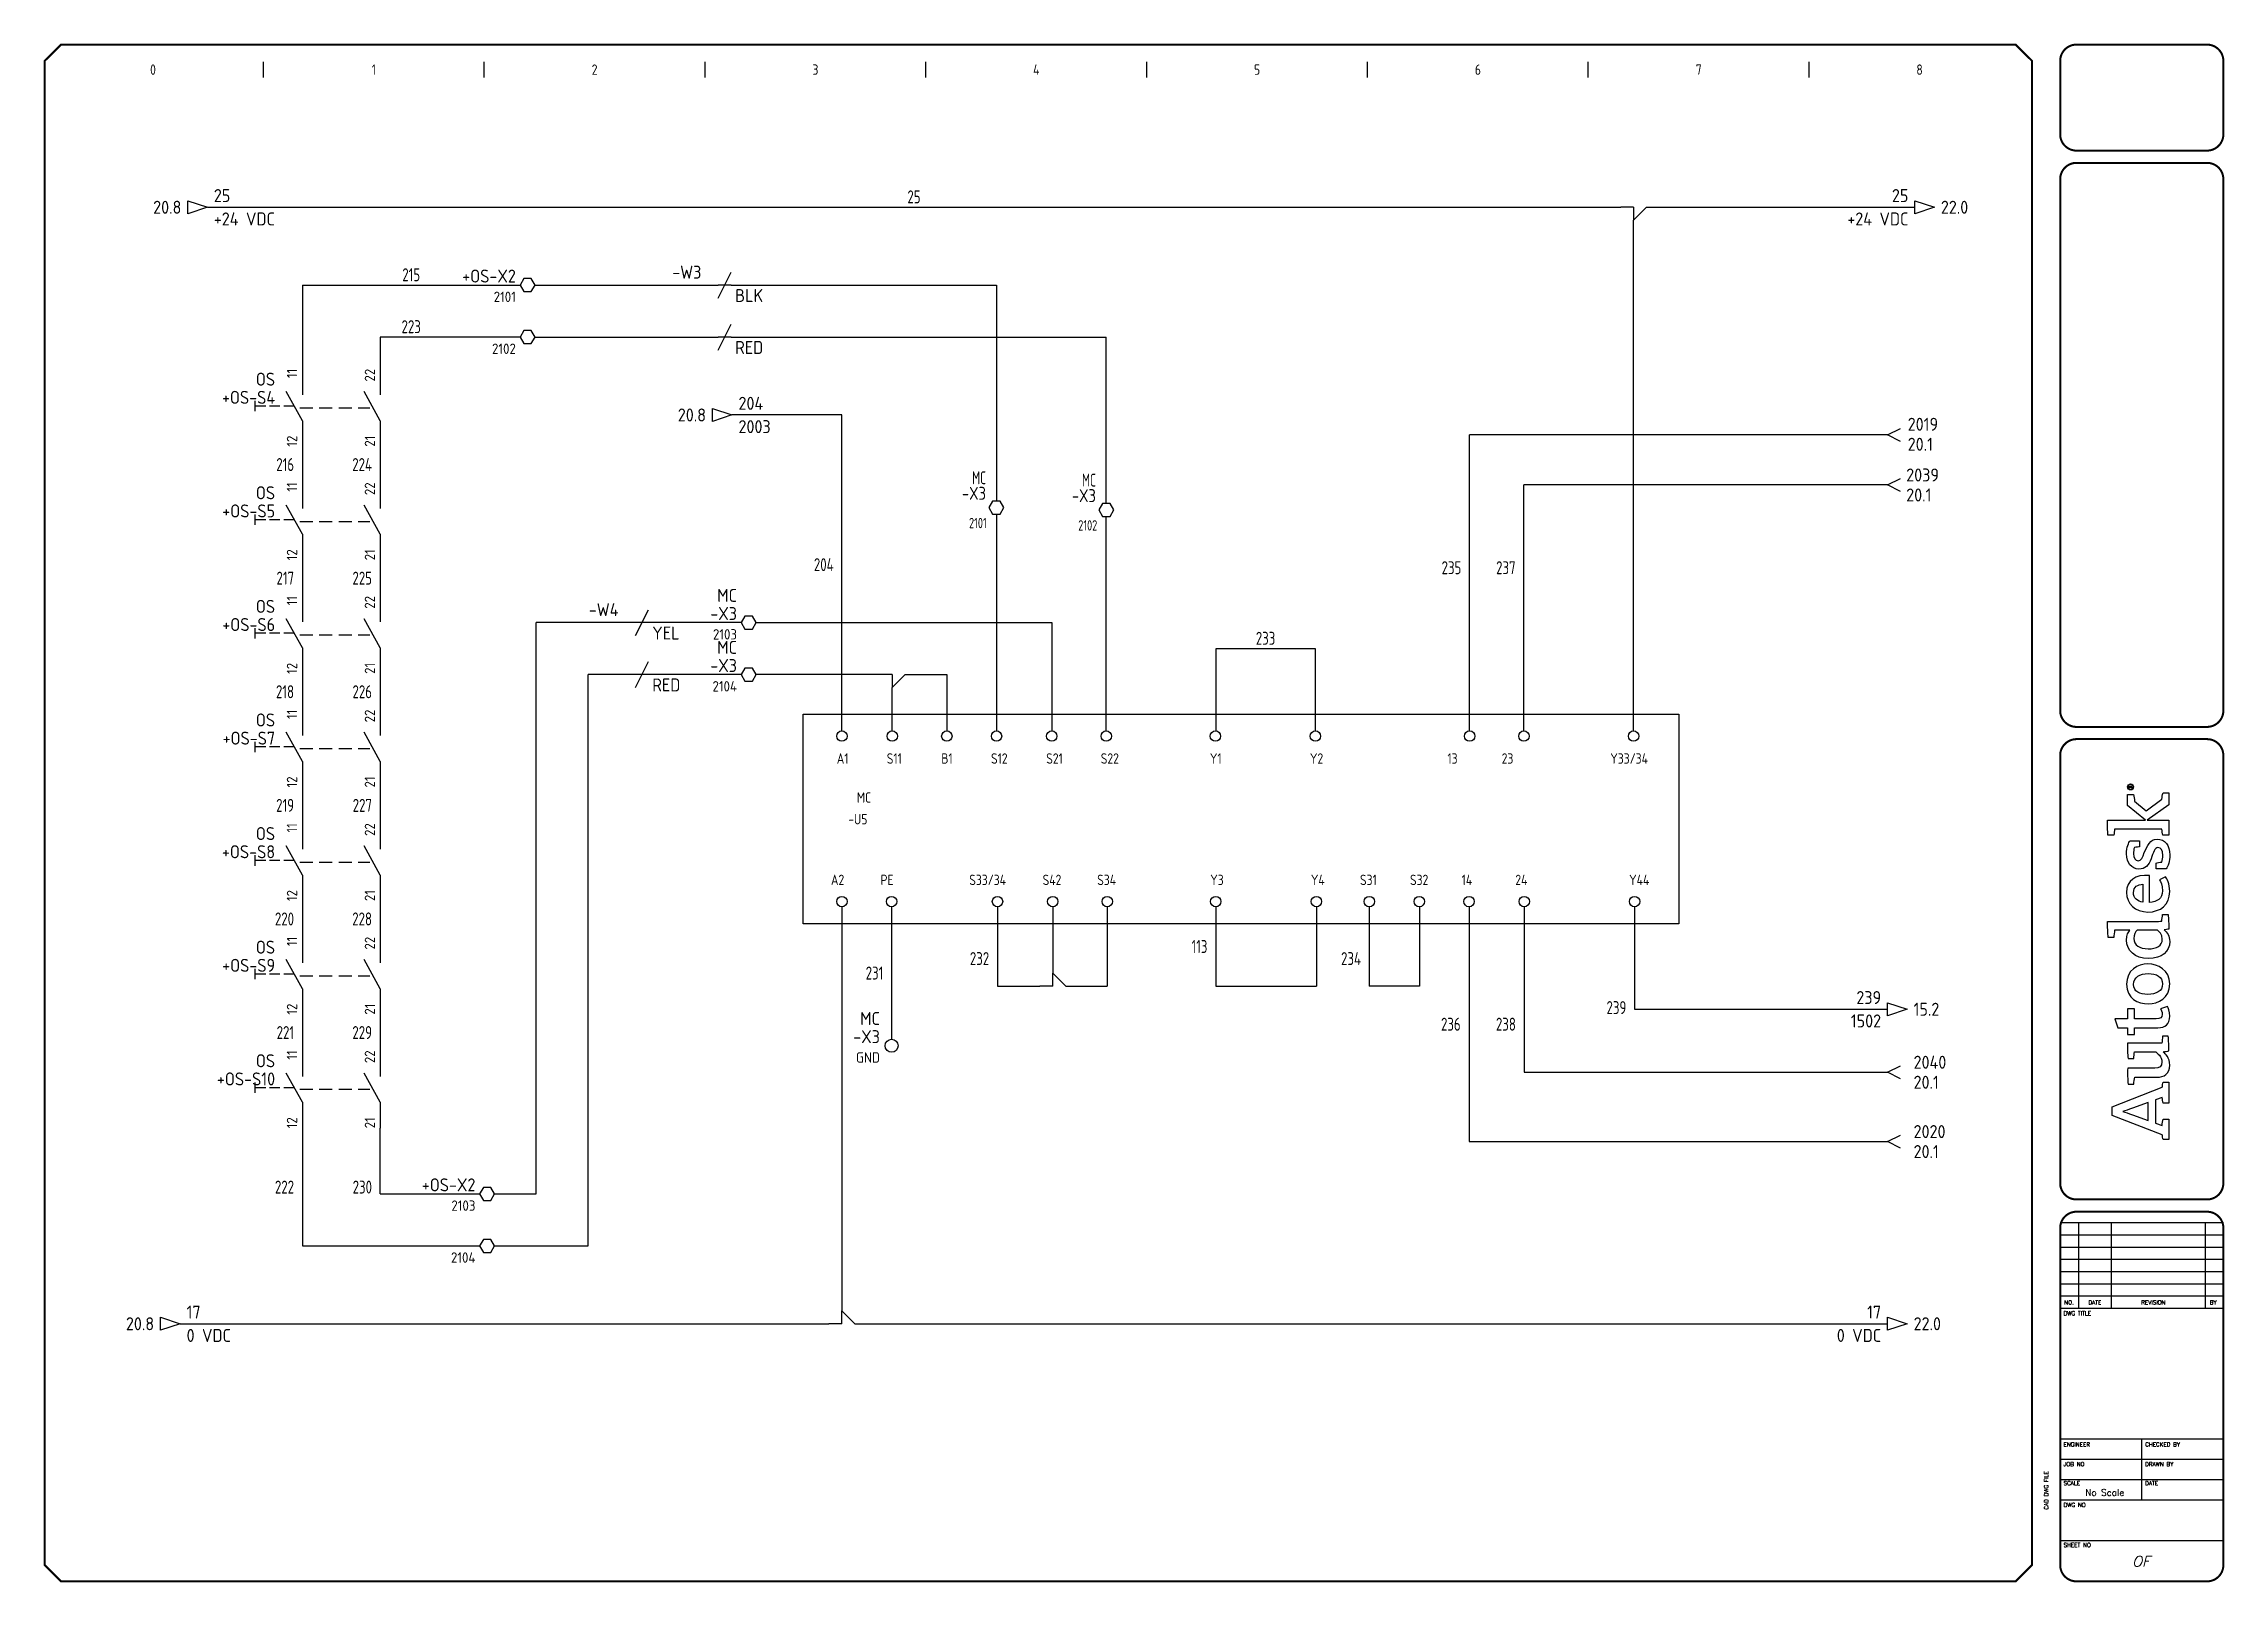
# Model space of a CAD drawing. Header units: millimetres. Extents: x 0 to 840, y 0 to 593.
import ezdxf
from ezdxf.enums import TextEntityAlignment as Align

# ---------------------------------------------------------------- set-up
doc = ezdxf.new("R2010")
doc.units = ezdxf.units.MM
doc.header["$LTSCALE"] = 10
doc.header["$MEASUREMENT"] = 0
doc.linetypes.add('DASHED', pattern=[0.75, 0.5, -0.25])
for name, color, linetype in [('BLK_1.0mm^2', 7, 'Continuous'), ('BLK_16.0mm^2', 7, 'Continuous'), ('BLU_1.0mm^2', 5, 'Continuous'), ('DESC', 150, 'Continuous'), ('GRN_1.0mm^2', 3, 'Continuous'), ('GRN_2.5mm^2', 3, 'Continuous'), ('GRY_1.5mm^2', 9, 'Continuous'), ('LAYER_1', 160, 'Continuous'), ('LINK', 9, 'DASHED'), ('LOC', 8, 'Continuous'), ('MISC', 7, 'Continuous'), ('RED_0.5mm^2', 1, 'Continuous'), ('RED_1.0mm^2', 1, 'Continuous'), ('SYMS', 7, 'Continuous'), ('TAGS', 150, 'Continuous'), ('TERMS', 123, 'Continuous'), ('TITLE', 7, 'Continuous'), ('WIRENO', 72, 'Continuous'), ('WIREREF', 52, 'Continuous'), ('WIREREF_DEST', 52, 'Continuous'), ('XREF', 7, 'Continuous'), ('YEL_1.0mm^2', 2, 'Continuous')]:
    doc.layers.add(name, color=color, linetype=linetype)
doc.styles.add('ITALIC', font='ITALIC')
doc.styles.add('SIMPLEX', font='simplex')
doc.styles.add('WD_IEC', font='isocp2.shx', dxfattribs={"width": 0.9, "height": 4})

# ---------------------------------------------------------------- blocks, each defined once
blk = doc.blocks.new('VDV1_28')
for centre in [(14.88, 72.25), (34.25, 72.25), (55.25, 72.25), (74.38, 72.25), (95.62, 72.25), (116.62, 72.25), (158.62, 72.25), (197.12, 72.25), (256.5, 72.25), (277.38, 72.25), (319.62, 72.25), (14.88, 8.5), (34, 8.5), (74.75, 8.5), (96, 8.5), (117, 8.5), (158.75, 8.5), (197.5, 8.5), (217.88, 8.5), (237.12, 8.5), (256.25, 8.5), (277.5, 8.5), (320, 8.5)]:
    blk.add_circle(centre, 2)
at = {"layer": 'BLK_16.0mm^2'}
blk.add_line((197.5, 6.5), (197.5, 6.5), dxfattribs=at)
at = {"layer": 'SYMS'}
for p, q in [((0, 80.75), (337, 80.75)), ((0, 0), (0, 80.75)), ((337, 80.75), (337, 0)), ((337, 0), (0, 0))]:
    blk.add_line(p, q, dxfattribs=at)
at = {"style": 'WD_IEC', "flags": 1}
for tag, p, height in [('X4TERM01', (12.88, 72.25), 0.256), ('X2TERM01', (14.88, 74.25), 0.256), ('X2TERM02', (34.25, 74.25), 0.256), ('X2TERM03', (55.25, 74.25), 0.256), ('X2TERM04', (74.38, 74.25), 0.256), ('X2TERM05', (95.62, 74.25), 0.256), ('X2TERM06', (116.62, 74.25), 0.256), ('X2TERM07', (158.62, 74.25), 0.256), ('X2TERM08', (197.12, 74.25), 0.256), ('X2TERM09', (256.5, 74.25), 0.256), ('X2TERM10', (277.38, 74.25), 0.256), ('X2TERM11', (319.62, 74.25), 0.256), ('X1TERM11', (321.62, 72.25), 0.256), ('X4TERM12', (12.88, 8.5), 0.256), ('X1TERM23', (322, 8.5), 0.256), ('FAMILY', (0, 0), 0.02), ('CAT', (0, 0), 0.02), ('MFG', (0, 0), 0.02), ('ASSYCODE', (0, 0), 0.02), ('X8TERM12', (14.88, 6.5), 0.256), ('X8TERM13', (34, 6.5), 0.256), ('X8TERM14', (74.75, 6.5), 0.256), ('X8TERM15', (96, 6.5), 0.256), ('X8TERM16', (117, 6.5), 0.256), ('X8TERM17', (158.75, 6.5), 0.256), ('X8TERM12', (197.5, 6.38), 0.005), ('X8TERM18', (197.5, 6.5), 0.256), ('X8TERM19', (217.88, 6.5), 0.256), ('X8TERM20', (237.12, 6.5), 0.256), ('X8TERM21', (256.25, 6.5), 0.256), ('X8TERM22', (277.5, 6.5), 0.256), ('X8TERM23', (320, 6.5), 0.256)]:
    blk.add_attdef(tag, p, '', height=height, dxfattribs=at)
at = {"style": 'WD_IEC'}
blk.add_attdef('TAG1', text='', height=4, dxfattribs=at).set_placement((21, 38.25), align=Align.CENTER)
for tag, p in [('DESC1', (345.5, 44.62)), ('DESC2', (345.5, 38.25)), ('INST', (346.29, 29.39)), ('LOC', (347.11, 23.3))]:
    blk.add_attdef(tag, p, '', height=4, dxfattribs=at)
at = {"layer": 'SYMS', "style": 'WD_IEC'}
for tag, p in [('TERM01', (12.88, 61.62)), ('TERM02', (32.12, 61.62)), ('TERM03', (53.12, 61.62)), ('TERM04', (72.25, 61.62)), ('TERM05', (93.5, 61.62)), ('TERM06', (114.5, 61.62)), ('TERM07', (156.5, 61.62)), ('TERM08', (195, 61.62)), ('TERM09', (247.95, 61.62)), ('TERM10', (268.83, 61.62)), ('TERM11', (310.62, 61.62)), ('TERM12', (10.62, 14.88)), ('TERM13', (29.75, 14.88)), ('TERM14', (63.88, 14.88)), ('TERM15', (92.12, 14.88)), ('TERM16', (113.12, 14.88)), ('TERM17', (156.62, 14.88)), ('TERM18', (195.38, 14.88)), ('TERM19', (214.27, 14.88)), ('TERM20', (233.52, 14.88)), ('TERM21', (253.43, 14.88)), ('TERM22', (274.08, 14.88)), ('TERM23', (317.88, 14.88))]:
    blk.add_attdef(tag, p, '', height=4, dxfattribs=at)
blk = doc.blocks.new('AI9-BLK2')
at = {"layer": 'LAYER_1', "color": 7}
blk.add_circle((0, 0), 2.03, dxfattribs=at)
blk.add_open_spline([(1.7, 0), (1.7, -1), (1, -1.8), (0, -1.8), (-1, -1.8), (-1.7, -1), (-1.7, 0), (-1.7, 1), (-1, 1.8), (0, 1.8), (1, 1.8), (1.7, 1), (1.7, 0)], degree=3, knots=[0, 0, 0, 0, 1, 1, 1, 2, 2, 2, 3, 3, 3, 4, 4, 4, 4], dxfattribs=at)
blk = doc.blocks.new('AI9-BLK1')
at = {"layer": 'LAYER_1', "color": 7}
for points, knots in [([(0.7, -1.1), (0.7, -1.1), (0.2, -0.4), (0.2, -0.4), (0.1, -0.2), (0, -0.2), (-0.1, -0.1), (0.3, 0), (0.5, 0.2), (0.5, 0.5), (0.5, 0.8), (0.3, 1.1), (-0.2, 1.1), (-0.2, 1.1), (-0.8, 1.1), (-0.8, 1.1), (-0.8, 1.1), (-0.8, -1.1), (-0.8, -1.1), (-0.8, -1.1), (-0.5, -1.1), (-0.5, -1.1), (-0.5, -1.1), (-0.5, -0.1), (-0.5, -0.1), (-0.4, -0.1), (-0.3, -0.2), (-0.2, -0.3), (-0.2, -0.3), (0.3, -1.1), (0.3, -1.1), (0.3, -1.1), (0.7, -1.1), (0.7, -1.1)], [0, 0, 0, 0, 1, 1, 1, 2, 2, 2, 3, 3, 3, 4, 4, 4, 5, 5, 5, 6, 6, 6, 7, 7, 7, 8, 8, 8, 9, 9, 9, 10, 10, 10, 11, 11, 11, 11]), ([(0.2, 0.5), (0.2, 0.2), (-0.1, 0.1), (-0.3, 0.1), (-0.3, 0.1), (-0.5, 0.1), (-0.5, 0.1), (-0.5, 0.1), (-0.5, 0.8), (-0.5, 0.8), (-0.5, 0.8), (-0.2, 0.8), (-0.2, 0.8), (0.1, 0.8), (0.2, 0.7), (0.2, 0.5)], [0, 0, 0, 0, 1, 1, 1, 2, 2, 2, 3, 3, 3, 4, 4, 4, 5, 5, 5, 5])]:
    blk.add_open_spline(points, degree=3, knots=knots, dxfattribs=at)
blk = doc.blocks.new('LOGO')
for points, knots in [([(35.2, 4.3), (35.2, 4.3), (22.1, 38.1), (22.1, 38.1), (22.1, 38.1), (16.1, 38.1), (16.1, 38.1), (16.1, 38.1), (3.2, 4.3), (3.2, 4.3), (2.2, 4.2), (0.9, 4), (0, 3.7), (0, 3.7), (0, 0), (0, 0), (0, 0), (13.7, 0), (13.7, 0), (13.7, 0), (13.7, 3.7), (13.7, 3.7), (12.4, 4), (10.9, 4.3), (9.5, 4.4), (9.5, 4.4), (11.1, 8.8), (11.1, 8.8), (11.1, 8.8), (26.8, 8.8), (26.8, 8.8), (26.8, 8.8), (28.4, 4.3), (28.4, 4.3), (27, 4.2), (25.8, 4), (24.5, 3.7), (24.5, 3.7), (24.5, 0), (24.5, 0), (24.5, 0), (38.7, 0), (38.7, 0), (38.7, 0), (38.7, 3.7), (38.7, 3.7), (37.9, 3.9), (36, 4.3), (35.2, 4.3)], [0, 0, 0, 0, 1, 1, 1, 2, 2, 2, 3, 3, 3, 4, 4, 4, 5, 5, 5, 6, 6, 6, 7, 7, 7, 8, 8, 8, 9, 9, 9, 10, 10, 10, 11, 11, 11, 12, 12, 12, 13, 13, 13, 14, 14, 14, 15, 15, 15, 16, 16, 16, 16]), ([(12.8, 13.8), (12.8, 13.8), (16.6, 24.3), (16.6, 24.3), (17.8, 27.5), (18.2, 28.8), (18.8, 30.9), (18.8, 30.9), (18.9, 30.9), (18.9, 30.9), (19.6, 28.9), (20, 27.5), (21.1, 24.3), (21.1, 24.3), (24.9, 13.8), (24.9, 13.8), (24.9, 13.8), (12.8, 13.8), (12.8, 13.8)], [0, 0, 0, 0, 1, 1, 1, 2, 2, 2, 3, 3, 3, 4, 4, 4, 5, 5, 5, 6, 6, 6, 6]), ([(70.8, 23.1), (70.8, 23.1), (70.8, 27.7), (70.8, 27.7), (70.8, 27.7), (75.3, 27.7), (75.3, 27.7), (75.3, 27.7), (75.3, 34.3), (75.3, 34.3), (75.3, 34.3), (81.3, 36.2), (81.3, 36.2), (81.3, 36.2), (81.3, 27.7), (81.3, 27.7), (81.3, 27.7), (88, 27.7), (88, 27.7), (88, 27.7), (88, 23.1), (88, 23.1), (88, 23.1), (81.3, 23.1), (81.3, 23.1), (81.3, 23.1), (81.3, 8.4), (81.3, 8.4), (81.3, 5.6), (82.1, 4.3), (84.3, 4.3), (86, 4.3), (87.5, 5.1), (88, 5.5), (88, 5.5), (89.7, 0.9), (89.7, 0.9), (88.7, 0.3), (86.5, -0.7), (83.2, -0.7), (77.6, -0.7), (75.3, 2.4), (75.3, 7.4), (75.3, 7.4), (75.3, 23.1), (75.3, 23.1), (75.3, 23.1), (70.8, 23.1), (70.8, 23.1)], [0, 0, 0, 0, 1, 1, 1, 2, 2, 2, 3, 3, 3, 4, 4, 4, 5, 5, 5, 6, 6, 6, 7, 7, 7, 8, 8, 8, 9, 9, 9, 10, 10, 10, 11, 11, 11, 12, 12, 12, 13, 13, 13, 14, 14, 14, 15, 15, 15, 16, 16, 16, 16]), ([(147.1, 4.7), (147.1, 5.4), (147, 6.1), (147, 6.9), (147, 6.9), (147, 41.1), (147, 41.1), (143.4, 41.2), (139.3, 41), (136.1, 40.7), (136.1, 40.7), (136.1, 37), (136.1, 37), (137.7, 36.8), (139.6, 36.6), (141, 36.4), (141, 36.4), (141, 36.4), (141, 36.4), (141, 36.4), (141, 26.2), (141, 26.2), (140, 27.1), (138, 28.4), (134.3, 28.4), (127.3, 28.4), (122, 22.6), (122, 13.8), (122, 4.5), (126.6, -0.7), (133.4, -0.7), (137.1, -0.7), (139.6, 1.1), (141.3, 3.1), (141.3, 2.1), (141.6, 0.6), (141.8, 0), (145.2, -0.2), (148.7, 0.1), (151.7, 0.4), (151.7, 0.4), (151.7, 4.1), (151.7, 4.1), (150.2, 4.2), (148.4, 4.5), (147.1, 4.7)], [0, 0, 0, 0, 1, 1, 1, 2, 2, 2, 3, 3, 3, 4, 4, 4, 5, 5, 5, 6, 6, 6, 7, 7, 7, 8, 8, 8, 9, 9, 9, 10, 10, 10, 11, 11, 11, 12, 12, 12, 13, 13, 13, 14, 14, 14, 15, 15, 15, 15]), ([(229.4, 4.6), (229.4, 4.6), (221.5, 15.2), (221.5, 15.2), (221.5, 15.2), (228, 23), (228, 23), (229.4, 23.1), (231.3, 23.3), (232.4, 23.6), (232.4, 23.6), (232.4, 27.7), (232.4, 27.7), (232.4, 27.7), (225, 27.7), (225, 27.7), (225, 27.7), (215.2, 15.6), (215.2, 15.6), (215.2, 15.6), (215.2, 41.2), (215.2, 41.2), (211.8, 41.3), (208.2, 41.2), (205.1, 40.9), (205.1, 40.9), (205.1, 36.9), (205.1, 36.9), (206.5, 36.8), (208, 36.6), (209.1, 36.5), (209.1, 36.5), (209.1, 4.5), (209.1, 4.5), (207.8, 4.4), (206.3, 4.2), (205.1, 4), (205.1, 4), (205.1, 0), (205.1, 0), (205.1, 0), (215.2, 0), (215.2, 0), (215.2, 0), (215.2, 14.5), (215.2, 14.5), (215.2, 14.5), (225.6, 0), (225.6, 0), (225.6, 0), (233.7, 0), (233.7, 0), (233.7, 0), (233.7, 3.8), (233.7, 3.8), (232.2, 4.2), (230.6, 4.4), (229.4, 4.6)], [0, 0, 0, 0, 1, 1, 1, 2, 2, 2, 3, 3, 3, 4, 4, 4, 5, 5, 5, 6, 6, 6, 7, 7, 7, 8, 8, 8, 9, 9, 9, 10, 10, 10, 11, 11, 11, 12, 12, 12, 13, 13, 13, 14, 14, 14, 15, 15, 15, 16, 16, 16, 17, 17, 17, 18, 18, 18, 19, 19, 19, 19]), ([(59.7, -0.1), (59.5, 0.6), (59.2, 2.6), (59.1, 3.8), (57.8, 2), (54.9, -0.7), (50.2, -0.7), (44.2, -0.7), (42, 3.1), (42, 8.1), (42, 8.1), (42, 22.9), (42, 22.9), (40.6, 23.2), (38.8, 23.4), (37.3, 23.5), (37.3, 23.5), (37.3, 27.3), (37.3, 27.3), (40.3, 27.6), (44.4, 27.8), (48, 27.6), (48, 27.6), (48, 9.3), (48, 9.3), (48, 6.2), (49.1, 4.5), (52.3, 4.5), (55.8, 4.5), (58.4, 7.9), (59, 8.6), (59, 8.6), (59, 23), (59, 23), (57.8, 23.2), (56, 23.4), (54.6, 23.5), (54.6, 23.5), (54.6, 27.3), (54.6, 27.3), (57.6, 27.7), (61.5, 27.8), (65, 27.7), (65, 27.7), (65, 4.6), (65, 4.6), (66.3, 4.4), (68.1, 4.2), (69.6, 4.1), (69.6, 4.1), (69.6, 0.3), (69.6, 0.3), (66.7, 0), (63, -0.2), (59.7, -0.1)], [0, 0, 0, 0, 1, 1, 1, 2, 2, 2, 3, 3, 3, 4, 4, 4, 5, 5, 5, 6, 6, 6, 7, 7, 7, 8, 8, 8, 9, 9, 9, 10, 10, 10, 11, 11, 11, 12, 12, 12, 13, 13, 13, 14, 14, 14, 15, 15, 15, 16, 16, 16, 17, 17, 17, 18, 18, 18, 18]), ([(104.8, -0.7), (95.2, -0.7), (91.4, 7), (91.4, 13.8), (91.4, 20.6), (95.1, 28.4), (104.6, 28.4), (114.1, 28.4), (118.3, 20.8), (118.3, 14), (118.3, 7.2), (114.2, -0.7), (104.8, -0.7)], [0, 0, 0, 0, 1, 1, 1, 2, 2, 2, 3, 3, 3, 4, 4, 4, 4]), ([(104.5, 23.6), (99.6, 23.6), (97.8, 19.5), (97.8, 14), (97.8, 8.5), (99.9, 4.1), (104.8, 4.1), (109.8, 4.1), (111.8, 8.2), (111.8, 13.8), (111.8, 19.3), (109.5, 23.6), (104.5, 23.6)], [0, 0, 0, 0, 1, 1, 1, 2, 2, 2, 3, 3, 3, 4, 4, 4, 4]), ([(141, 7.6), (140.3, 6.7), (138.2, 4.3), (135, 4.3), (130.5, 4.3), (128.5, 8.1), (128.5, 13.8), (128.5, 19.6), (130.9, 23.5), (135.4, 23.5), (138.3, 23.5), (139.9, 22.3), (141, 21.3), (141, 21.3), (141, 7.6), (141, 7.6)], [0, 0, 0, 0, 1, 1, 1, 2, 2, 2, 3, 3, 3, 4, 4, 4, 5, 5, 5, 5]), ([(167.6, 4.1), (171.4, 4.1), (173.8, 5.5), (175, 6.2), (175, 6.2), (177.1, 2.1), (177.1, 2.1), (175.5, 1.1), (172.6, -0.7), (167.2, -0.7), (158.2, -0.7), (153.3, 5.5), (153.3, 14), (153.3, 22.5), (158.9, 28.4), (166.4, 28.4), (174.6, 28.4), (178.7, 22.5), (177.9, 12.9), (177.9, 12.9), (159.8, 12.9), (159.8, 12.9), (160, 7.9), (162.3, 4.1), (167.6, 4.1)], [0, 0, 0, 0, 1, 1, 1, 2, 2, 2, 3, 3, 3, 4, 4, 4, 5, 5, 5, 6, 6, 6, 7, 7, 7, 8, 8, 8, 8]), ([(172, 17.3), (171.9, 20.8), (170.4, 23.7), (166.3, 23.7), (162.6, 23.7), (160.6, 21.2), (159.9, 17.3), (159.9, 17.3), (172, 17.3), (172, 17.3)], [0, 0, 0, 0, 1, 1, 1, 2, 2, 2, 3, 3, 3, 3]), ([(193.3, 16.4), (190.2, 17.6), (187.8, 18.3), (187.8, 20.5), (187.8, 22.6), (189.9, 23.7), (192.6, 23.7), (194.1, 23.7), (195.6, 23.5), (196.8, 23.1), (196.9, 21.9), (197.1, 20.1), (197.3, 19.6), (197.3, 19.6), (201.3, 19.6), (201.3, 19.6), (201.3, 19.6), (201.3, 26.1), (201.3, 26.1), (200.2, 26.8), (197.1, 28.4), (192.4, 28.4), (186.5, 28.4), (182.2, 25), (182.2, 20.1), (182.2, 15.7), (184.9, 13.4), (189.1, 11.9), (193.4, 10.4), (196.7, 9.3), (196.7, 7.2), (196.7, 5.1), (195, 3.9), (191.4, 3.9), (189.9, 3.9), (188.1, 4.1), (187, 4.6), (186.9, 5.9), (186.6, 7.8), (186.3, 8.4), (186.3, 8.4), (182.3, 8.4), (182.3, 8.4), (182.3, 8.4), (182.3, 1.6), (182.3, 1.6), (182.3, 1.6), (182.3, 1.6), (182.3, 1.6), (184.1, 0.5), (187.5, -0.8), (191.8, -0.8), (198.3, -0.8), (202.4, 2.6), (202.4, 7.8), (202.4, 12.5), (197.8, 14.6), (193.3, 16.4)], [0, 0, 0, 0, 1, 1, 1, 2, 2, 2, 3, 3, 3, 4, 4, 4, 5, 5, 5, 6, 6, 6, 7, 7, 7, 8, 8, 8, 9, 9, 9, 10, 10, 10, 11, 11, 11, 12, 12, 12, 13, 13, 13, 14, 14, 14, 15, 15, 15, 16, 16, 16, 17, 17, 17, 18, 18, 18, 19, 19, 19, 19])]:
    blk.add_open_spline(points, degree=3, knots=knots)
for name, p in [('AI9-BLK2', (237.6, 25.7)), ('AI9-BLK1', (237.8, 25.7))]:
    blk.add_blockref(name, p)
blk = doc.blocks.new('acade_title')
at = {"layer": 'SYMS'}
for p, q in [((85, 580), (85, 586)), ((170, 580), (170, 586)), ((255, 580), (255, 586)), ((340, 580), (340, 586)), ((425, 580), (425, 586)), ((510, 580), (510, 586)), ((595, 580), (595, 586)), ((680, 580), (680, 586))]:
    blk.add_line(p, q, dxfattribs=at)
at = {"layer": 'TITLE'}
for p, q in [((765.79, 586.36), (765.79, 551.29)), ((776.63, 138.97), (839.44, 138.97)), ((783.7, 138.97), (783.7, 106)), ((796.26, 138.97), (796.26, 106)), ((832.38, 138.97), (832.38, 106)), ((776.63, 134.26), (839.44, 134.26)), ((776.63, 129.55), (839.44, 129.55)), ((776.63, 124.84), (839.44, 124.84)), ((776.63, 120.13), (839.44, 120.13)), ((776.63, 115.42), (839.44, 115.42)), ((776.63, 110.71), (839.44, 110.71)), ((776.63, 106), (839.44, 106)), ((765.79, 7.07), (765.79, 55.62)), ((776.63, 55.75), (839.44, 55.75)), ((808.04, 32.19), (808.04, 55.75)), ((776.63, 47.89), (839.44, 47.89)), ((776.63, 40.04), (839.44, 40.04)), ((776.63, 32.19), (839.44, 32.19)), ((776.63, 16.49), (839.44, 16.49))]:
    blk.add_line(p, q, dxfattribs=at)
at = {"layer": 'TITLE', "const_width": 0.784}
blk.add_lwpolyline([(765.79, 7.07), (765.79, 586.36), (759.5, 592.64), (7.07, 592.64), (0.79, 586.36), (0.79, 7.07), (7.07, 0.79), (759.5, 0.79)], close=True, dxfattribs=at)
for points in [[(782.91, 592.64, 0.414214), (776.63, 586.36, 0.414214)], [(839.44, 586.36, 0.414214), (833.16, 592.64, 0.414214)], [(776.63, 558.09, 0.414214), (782.91, 551.81, 0.414214)], [(833.16, 551.81, 0.414214), (839.44, 558.09, 0.414214)], [(782.91, 547.1, 0.414214), (776.63, 540.82, 0.414214)], [(839.44, 540.82, 0.414214), (833.16, 547.1, 0.414214)], [(776.63, 336.15, 0.414214), (782.91, 329.87, 0.414214)], [(833.16, 329.87, 0.414214), (839.44, 336.15, 0.414214)], [(782.91, 325.16, 0.414214), (776.63, 318.88, 0.414214)], [(839.44, 318.88, 0.414214), (833.16, 325.16, 0.414214)], [(776.63, 154.15, 0.414214), (782.91, 147.87, 0.414214)], [(833.16, 147.87, 0.414214), (839.44, 154.15, 0.414214)], [(782.91, 143.16, 0.414214), (776.63, 136.88, 0.414214)], [(839.44, 136.88, 0.414214), (833.16, 143.16, 0.414214)], [(776.63, 7.07, 0.414214), (782.91, 0.79, 0.414214)], [(833.16, 0.79, 0.414214), (839.44, 7.07, 0.414214)]]:
    blk.add_lwpolyline(points, format="xyb", dxfattribs=at)
for points in [[(833.16, 592.64), (782.91, 592.64)], [(776.63, 586.36), (776.63, 558.09)], [(839.44, 586.36), (839.44, 558.09)], [(833.16, 551.81), (782.91, 551.81)], [(833.16, 547.1), (782.91, 547.1)], [(776.63, 540.82), (776.63, 336.15)], [(839.44, 540.82), (839.44, 336.15)], [(782.91, 329.87), (833.16, 329.87)], [(782.91, 325.16), (833.16, 325.16)], [(782.91, 147.87), (833.16, 147.87)], [(782.91, 143.16), (833.16, 143.16)], [(776.63, 136.88), (776.63, 7.07)], [(839.44, 136.88), (839.44, 7.07)], [(782.91, 0.79), (833.16, 0.79)]]:
    blk.add_lwpolyline(points, dxfattribs=at)
at = {"layer": 'TITLE', "color": 7, "const_width": 0.784}
for points in [[(776.63, 318.88), (776.63, 154.15)], [(839.44, 318.88), (839.44, 154.15)]]:
    blk.add_lwpolyline(points, dxfattribs=at)
at = {"xscale": 0.571500000000015, "yscale": 0.571500000000015, "zscale": 0.571500000000015, "rotation": 90}
blk.add_blockref('LOGO', (818.39, 170.97), dxfattribs=at)
at = {"layer": 'SYMS', "style": 'WD_IEC', "width": 0.9}
for s, p in [('0', (42.5, 581)), ('1', (127.5, 581)), ('2', (212.5, 581)), ('3', (297.5, 581)), ('4', (382.5, 581)), ('5', (467.5, 581)), ('6', (552.5, 581)), ('7', (637.5, 581)), ('8', (722.5, 581))]:
    blk.add_text(s, height=4, dxfattribs=at).set_placement(p, align=Align.CENTER)
at = {"layer": 'TITLE', "color": 1, "style": 'SIMPLEX'}
for s, p in [('DWG TITLE', (777.94, 103.25)), ('ENGINEER', (777.94, 52.74)), ('CHECKED BY', (809.35, 52.74)), ('JOB NO', (777.94, 45.15)), ('DRAWN BY', (809.35, 45.15)), ('SCALE', (777.94, 37.82)), ('DATE', (809.35, 37.82)), ('DWG NO', (777.94, 29.44)), ('SHEET NO', (777.94, 14))]:
    blk.add_text(s, height=1.57, dxfattribs=at).set_placement(p)
at = {"layer": 'TITLE', "color": 1}
for s, height, style, p in [('NO.', 1.57, 'SIMPLEX', (780.03, 108.22)), ('DATE', 1.57, 'SIMPLEX', (789.98, 108.22)), ('REVISION', 1.57, 'SIMPLEX', (812.49, 108.22)), ('BY', 1.57, 'SIMPLEX', (835.52, 108.22)), ('OF', 4, 'ITALIC', (807.77, 8.51))]:
    blk.add_text(s, height=height, dxfattribs=dict(at, style=style)).set_placement(p, align=Align.MIDDLE)
at = {"layer": 'TITLE', "color": 1, "style": 'SIMPLEX'}
blk.add_text('CAD DWG FILE', height=1.5703, rotation=90, dxfattribs=at).set_placement((772.05, 28.4))
at = {"layer": 'TITLE', "color": 1, "style": 'ITALIC'}
for tag, height, p in [('TITLE#1', 3, (806.47, 85.58)), ('TITLE#2', 3, (806.47, 80.5)), ('TITLE#3', 3, (806.47, 75.41)), ('TITLE#4', 3, (806.47, 70.33)), ('DWG#', 4, (806.47, 20.76))]:
    blk.add_attdef(tag, text='', height=height, dxfattribs=at).set_placement(p, align=Align.CENTER)
at = {"layer": 'TITLE', "color": 1, "style": 'SIMPLEX'}
blk.add_attdef('CAD#', (772.63, 49.19), '', height=2.5, rotation=90, dxfattribs=at)
at = {"layer": 'TITLE', "color": 1}
for tag, p, height, style in [('ENGINEER', (783.37, 49.19), 2.5, 'ITALIC'), ('CHKDBY', (813.2, 49.2), 2.5, 'ITALIC'), ('JOB#', (789.06, 41.3), 2.5, 'SIMPLEX'), ('DRAWNBY', (814.95, 41.3), 2.5, 'ITALIC'), ('SCALE', (786.29, 33.76), 2.5, 'SIMPLEX'), ('DATE', (812.8, 33.76), 2.5, 'SIMPLEX'), ('SHTS', (815.9, 6.29), 4, 'ITALIC')]:
    blk.add_attdef(tag, p, '', height=height, dxfattribs=dict(at, style=style))
at = {"layer": 'TITLE', "color": 1, "style": 'ITALIC'}
blk.add_attdef('SH#', text='', height=4, dxfattribs=at).set_placement((799.54, 6.29), align=Align.RIGHT)
at = {"layer": 'TITLE', "color": 7, "flags": 9}
blk.add_attdef('WD_TB', (782.91, 0.79), '', height=3.14, dxfattribs=at)
blk = doc.blocks.new('VSW21')
for p, q in [((0, 7.5), (0, 2.5)), ((0, -2.5), (-3.125, 3.125)), ((0, -2.5), (0, -7.5))]:
    blk.add_line(p, q)
at = {"style": 'WD_IEC'}
for tag, p in [('INST', (-5.25, 7.75)), ('LOC', (-5.25, 4.25)), ('TAG2', (-5.25, 0.75)), ('XREF', (-5.25, -3.75)), ('DESC1', (-5.25, -7.6)), ('DESC3', (-5.25, -14.6)), ('DESC2', (-5.25, -11.1)), ('WDTAGALT', (-5, -18))]:
    blk.add_attdef(tag, text='', height=2.5, dxfattribs=at).set_placement(p, align=Align.RIGHT)
blk.add_attdef('TERM01', text='', height=2, rotation=90, dxfattribs=at).set_placement((-1, 7.5), align=Align.RIGHT)
at = {"style": 'WD_IEC', "flags": 1}
for tag, p, height in [('X2TERM01', (0, 7.5), 0.32), ('X4LINK', (-2, 0), 0.32), ('X1LINK', (-0.5, 0), 0.32), ('CONTACT', (4, -3.5), 1), ('FAMILY', (4, -5), 1), ('COMMON', (5.25, -4.75), 1), ('X8TERM02', (0, -7.5), 0.32)]:
    blk.add_attdef(tag, p, '', height=height, dxfattribs=at)
at = {"style": 'WD_IEC'}
blk.add_attdef('TERM02', (-1, -7.5), '', height=2, rotation=90, dxfattribs=at)
blk = doc.blocks.new('HA1X1Y')
blk.add_lwpolyline([(2.5, -1.25), (0, 0), (2.5, 1.25)])
at = {"style": 'WD_IEC', "flags": 1}
blk.add_attdef('X4TERM01', (0, 0), '', height=0.32, dxfattribs=at)
at = {"style": 'WD_IEC'}
blk.add_attdef('DESC1', (5, 0.675), '', height=2.5, dxfattribs=at)
blk.add_attdef('DESC2', text='', height=2.5, dxfattribs=at).set_placement((5, -0.675), align=Align.TOP_LEFT)
blk = doc.blocks.new('HA1S1')
blk.add_lwpolyline([(0, 1.25), (3.75, 0), (0, -1.25)], close=True)
at = {"style": 'WD_IEC'}
for tag, height, flags, p in [('WIRENO', 2.5, 8, (-1.25, 1)), ('SIGCODE', 1, 1, (5, 1.8))]:
    blk.add_attdef(tag, text='', height=height, dxfattribs=dict(at, flags=flags)).set_placement(p, align=Align.RIGHT)
at = {"style": 'WD_IEC', "flags": 1}
blk.add_attdef('X4TERM01', (0, 0), '', height=0.32, dxfattribs=at)
at = {"style": 'WD_IEC'}
blk.add_attdef('XREF', text='', height=2.5, dxfattribs=at).set_placement((5, 0), align=Align.MIDDLE_LEFT)
blk.add_attdef('DESC1', text='', height=2.5, dxfattribs=at).set_placement((-1.25, -1), align=Align.TOP_RIGHT)
blk = doc.blocks.new('VSW11')
for p, q in [((0, 7.5), (0, 2.5)), ((-9.0625, -0.6875), (-9.0625, 1.3125)), ((-7.0625, 0.3125), (-9.0625, 0.3125)), ((-4.3125, 0.3125), (-6.3125, 0.3125)), ((-1.5625, 0.3125), (-3.5625, 0.3125)), ((0, -2.5), (-3.125, 3.125)), ((0, -2.5), (0, -7.5))]:
    blk.add_line(p, q)
at = {"style": 'WD_IEC'}
for tag, p in [('INST', (-5.25, 7.75)), ('TAG1', (-5.25, 1.75)), ('LOC', (-5.25, 4.75)), ('DESC2', (-5.25, -14.85)), ('DESC1', (-5.25, -11.85)), ('DESC3', (-5.25, -17.85))]:
    blk.add_attdef(tag, text='', height=2.5, dxfattribs=at).set_placement(p, align=Align.RIGHT)
blk.add_attdef('TERM01', text='', height=2, rotation=90, dxfattribs=at).set_placement((-1, 7.5), align=Align.RIGHT)
at = {"style": 'WD_IEC', "flags": 1}
for tag, p, height in [('X2TERM01', (0, 7.5), 0.32), ('CONTACT', (0.5, 4.5), 1), ('COMMON', (1.75, 3.25), 1), ('X4LINK', (-3, 0), 0.32), ('X1LINK', (-0.5, 0), 0.32), ('ASSYCODE', (1, -4), 1), ('X8TERM02', (0, -7.5), 0.32), ('FAMILY', (1, -5.5), 1), ('CATDESC', (1, -7), 1)]:
    blk.add_attdef(tag, p, '', height=height, dxfattribs=at)
at = {"style": 'WD_IEC'}
blk.add_attdef('TERM02', (-1, -7.5), '', height=2, rotation=90, dxfattribs=at)
at = {"style": 'WD_IEC', "flags": 9}
for tag, p in [('MFG', (-5.75, -2.75)), ('CAT', (-5.75, -5.25))]:
    blk.add_attdef(tag, text='', height=1.5, dxfattribs=at).set_placement(p, align=Align.RIGHT)
at = {"lineweight": 15, "style": 'WD_IEC'}
for tag, p in [('XREF', (-5.25, -8.85)), ('WDTAGALT', (-5.25, -20.85))]:
    blk.add_attdef(tag, text='', height=2.5, dxfattribs=at).set_placement(p, align=Align.RIGHT)
blk = doc.blocks.new('HW02')
for p, q in [((-1.25, -2.5), (1.25, 2.5)), ((1.25, 0), (-1.25, 0))]:
    blk.add_line(p, q)
at = {"style": 'WD_IEC', "flags": 1}
for tag, p in [('INST', (-4.5, 8.25)), ('LOC', (-4.5, 4.75)), ('XREF', (-4.5, -3.75)), ('DESC1', (-4.5, -7.75)), ('DESC3', (-4.5, -14.75)), ('DESC2', (-4.5, -11.25))]:
    blk.add_attdef(tag, text='', height=2.5, dxfattribs=at).set_placement(p, align=Align.RIGHT)
at = {"style": 'WD_IEC'}
blk.add_attdef('TAG2', text='', height=2.5, dxfattribs=at).set_placement((-4.5, 1.25), align=Align.RIGHT)
at = {"style": 'WD_IEC', "flags": 1}
for tag, p, height in [('X4TERM01', (-1.25, 0), 0.36), ('X2LINK', (0, 1), 0.32), ('X1TERM01', (1.25, 0), 0.36), ('X8LINK', (0, -1), 0.32), ('FAMILY', (3.06, -11.76), 1)]:
    blk.add_attdef(tag, p, '', height=height, dxfattribs=at)
at = {"style": 'WD_IEC'}
blk.add_attdef('RATING1', text='', height=2.5, dxfattribs=at).set_placement((2, -2), align=Align.MIDDLE_LEFT)
blk = doc.blocks.new('HW01')
for p, q in [((-1.25, -2.5), (1.25, 2.5)), ((1.25, 0), (-1.25, 0))]:
    blk.add_line(p, q)
at = {"style": 'WD_IEC', "flags": 1}
for tag, p in [('INST', (-4.5, 8.25)), ('LOC', (-4.5, 4.75)), ('XREF', (-4.5, -3.75)), ('DESC1', (-4.5, -7.75)), ('DESC3', (-4.5, -14.75)), ('DESC2', (-4.5, -11.25))]:
    blk.add_attdef(tag, text='', height=2.5, dxfattribs=at).set_placement(p, align=Align.RIGHT)
at = {"style": 'WD_IEC'}
blk.add_attdef('TAG1', text='', height=2.5, dxfattribs=at).set_placement((-4.5, 1.25), align=Align.RIGHT)
at = {"style": 'WD_IEC', "flags": 1}
for tag, p, height in [('X4TERM01', (-1.25, 0), 0.36), ('X2LINK', (0, 1), 0.32), ('X1TERM01', (1.25, 0), 0.36), ('X8LINK', (0, -1), 0.32), ('MFG', (3.06, -7.26), 1), ('CAT', (3.06, -8.76), 1), ('ASSYCODE', (3.06, -10.26), 1), ('FAMILY', (3.06, -11.76), 1), ('CATDESC', (3.06, -13.26), 1)]:
    blk.add_attdef(tag, p, '', height=height, dxfattribs=at)
at = {"style": 'WD_IEC'}
blk.add_attdef('RATING1', text='', height=2.5, dxfattribs=at).set_placement((2, -2), align=Align.MIDDLE_LEFT)
blk = doc.blocks.new('HA1D3')
blk.add_lwpolyline([(0, 0), (-3.75, -1.25), (-3.75, 1.25)], close=True)
at = {"style": 'WD_IEC'}
blk.add_attdef('XREF', text='', height=2.5, dxfattribs=at).set_placement((-5, 0), align=Align.MIDDLE_RIGHT)
at = {"style": 'WD_IEC', "flags": 1}
blk.add_attdef('SIGCODE', text='', height=1, dxfattribs=at).set_placement((-2.5, 1.8), align=Align.RIGHT)
at = {"style": 'WD_IEC'}
for tag, p, height, flags in [('X1TERM01', (0, 0), 0.32, 1), ('WIRENO', (1.25, 1), 2.5, 8)]:
    blk.add_attdef(tag, p, '', height=height, dxfattribs=dict(at, flags=flags))
blk.add_attdef('DESC1', text='', height=2.5, dxfattribs=at).set_placement((1.25, -1), align=Align.TOP_LEFT)
blk = doc.blocks.new('HT0003')
blk.add_lwpolyline([(0.72, -1.25), (1.44, 0), (0.72, 1.25), (-0.72, 1.25), (-1.44, 0), (-0.72, -1.25)], close=True)
at = {"style": 'WD_IEC'}
for tag, p in [('INST', (-2.25, 6.5)), ('LOC', (-2.25, 3.5)), ('DESC1', (-2.25, -6.25)), ('DESC2', (-2.25, -9.25)), ('DESC3', (-2.25, -12.25))]:
    blk.add_attdef(tag, text='', height=2.5, dxfattribs=at).set_placement(p, align=Align.RIGHT)
at = {"style": 'WD_IEC', "flags": 1}
for tag, p, height in [('ASSYCODE', (2.75, 10.75), 1), ('CATDESC', (2.75, 9.25), 1), ('MFG', (2.75, 7.25), 1.5), ('CAT', (2.75, 4.75), 1.5), ('X4TERM01', (-1.44, 0), 0.25), ('X4PIN01', (-1.25, 1), 0.25), ('X4TERMDESC01', (-1.25, 0.5), 0.4), ('STRIPSEQ', (0, 0), 0.025), ('X2PIN01', (0, 2.25), 0.25), ('X2TERM01', (0, 1.25), 0.25), ('X8PIN01', (0, -0.25), 0.25), ('X2TERMDESC01', (0, 1.75), 0.4), ('X1PIN01', (1.25, 1), 0.25), ('X1TERMDESC01', (1.25, 0.5), 0.4), ('X1TERM01', (1.44, 0), 0.25), ('LINKTERM', (0, -0.04), 0.025), ('X8TERM01', (0, -1.25), 0.25), ('X8TERMDESC01', (0, -0.75), 0.4)]:
    blk.add_attdef(tag, p, '', height=height, dxfattribs=at)
at = {"style": 'WD_IEC', "flags": 8}
for tag, height, p in [('TAGSTRIP', 2.5, (-2.25, 0.5)), ('TERM01', 2, (-2.25, -3.25))]:
    blk.add_attdef(tag, text='', height=height, dxfattribs=at).set_placement(p, align=Align.RIGHT)
blk = doc.blocks.new('WD_WNH')
at = {"linetype": 'Continuous', "style": 'WD_IEC', "width": 0.8}
blk.add_attdef('WIRENO', text='', height=2.5, dxfattribs=at).set_placement((0, 0.75), align=Align.CENTER)
at = {"style": 'WD_IEC', "flags": 1}
for tag, p in [('W08USER', (0, 0.375)), ('W04USER', (0, 0.875)), ('W05USER', (0, 0.75)), ('W09USER', (0, 0.25)), ('W03USER', (0, 1)), ('W06USER', (0, 0.625)), ('W07USER', (0, 0.5)), ('W02USER', (0, 1.125)), ('W01USER', (0, 1.25)), ('W10USER', (0, 0.125))]:
    blk.add_attdef(tag, text='', height=0.08, dxfattribs=at).set_placement(p, align=Align.CENTER)
blk = doc.blocks.new('WD_WNV')
at = {"linetype": 'Continuous', "style": 'WD_IEC', "width": 0.8}
blk.add_attdef('WIRENO', text='', height=2.5, dxfattribs=at).set_placement((-1.6, 0), align=Align.MIDDLE_RIGHT)
at = {"style": 'WD_IEC', "flags": 1}
for tag, p in [('W08USER', (-1, 0.375)), ('W04USER', (-1, 0.875)), ('W05USER', (-1, 0.75)), ('W09USER', (-1, 0.25)), ('W03USER', (-1, 1)), ('W06USER', (-1, 0.625)), ('W07USER', (-1, 0.5)), ('W02USER', (-1, 1.125)), ('W01USER', (-1, 1.25)), ('W10USER', (-1, 0.125))]:
    blk.add_attdef(tag, text='', height=0.08, dxfattribs=at).set_placement(p, align=Align.CENTER)
blk = doc.blocks.new('VT0002')
blk.add_circle((0, 0), 1.25)
at = {"style": 'WD_IEC'}
for tag, p in [('INST', (-2.25, 6.5)), ('LOC', (-2.25, 3.5)), ('DESC1', (-2.25, -6.25)), ('DESC2', (-2.25, -9.25)), ('DESC3', (-2.25, -12.25))]:
    blk.add_attdef(tag, text='', height=2.5, dxfattribs=at).set_placement(p, align=Align.RIGHT)
at = {"style": 'WD_IEC', "flags": 1}
for tag, p, height in [('ASSYCODE', (2.75, 10.75), 1), ('CATDESC', (2.75, 9.25), 1), ('MFG', (2.75, 7.25), 1.5), ('CAT', (2.75, 4.75), 1.5), ('X4PIN01', (-1.25, 1), 0.25), ('X4TERM01', (-1.25, 0), 0.25), ('X4TERMDESC01', (-1.25, 0.5), 0.4), ('STRIPSEQ', (0, 0), 0.025), ('X2PIN01', (0, 2.25), 0.25), ('X2TERM01', (0, 1.25), 0.25), ('X8PIN01', (0, -0.25), 0.25), ('X2TERMDESC01', (0, 1.75), 0.4), ('X1PIN01', (1.25, 1), 0.25), ('X1TERM01', (1.25, 0), 0.25), ('X1TERMDESC01', (1.25, 0.5), 0.4), ('LINKTERM', (0, -0.04), 0.025), ('X8TERM01', (0, -1.25), 0.25), ('X8TERMDESC01', (0, -0.75), 0.4)]:
    blk.add_attdef(tag, p, '', height=height, dxfattribs=at)
at = {"style": 'WD_IEC', "flags": 8}
for tag, height, p in [('TAGSTRIP', 2.5, (-2.25, 0.5)), ('TERM01', 2, (-2.25, -3.25))]:
    blk.add_attdef(tag, text='', height=height, dxfattribs=at).set_placement(p, align=Align.RIGHT)
blk = doc.blocks.new('VT0003')
blk.add_lwpolyline([(0.72, -1.25), (1.44, 0), (0.72, 1.25), (-0.72, 1.25), (-1.44, 0), (-0.72, -1.25)], close=True)
at = {"style": 'WD_IEC'}
for tag, p in [('INST', (-2.25, 6.5)), ('LOC', (-2.25, 3.5)), ('DESC1', (-2.25, -6.25)), ('DESC2', (-2.25, -9.25)), ('DESC3', (-2.25, -12.25))]:
    blk.add_attdef(tag, text='', height=2.5, dxfattribs=at).set_placement(p, align=Align.RIGHT)
at = {"style": 'WD_IEC', "flags": 1}
for tag, p, height in [('ASSYCODE', (2.75, 10.75), 1), ('CATDESC', (2.75, 9.25), 1), ('MFG', (2.75, 7.25), 1.5), ('CAT', (2.75, 4.75), 1.5), ('X4TERM01', (-1.44, 0), 0.25), ('X4PIN01', (-1.25, 1), 0.25), ('X4TERMDESC01', (-1.25, 0.5), 0.4), ('STRIPSEQ', (0, 0), 0.025), ('X2PIN01', (0, 2.25), 0.25), ('X2TERM01', (0, 1.25), 0.25), ('X8PIN01', (0, -0.25), 0.25), ('X2TERMDESC01', (0, 1.75), 0.4), ('X1PIN01', (1.25, 1), 0.25), ('X1TERMDESC01', (1.25, 0.5), 0.4), ('X1TERM01', (1.44, 0), 0.25), ('LINKTERM', (0, -0.04), 0.025), ('X8TERM01', (0, -1.25), 0.25), ('X8TERMDESC01', (0, -0.75), 0.4)]:
    blk.add_attdef(tag, p, '', height=height, dxfattribs=at)
at = {"style": 'WD_IEC', "flags": 8}
for tag, height, p in [('TAGSTRIP', 2.5, (-2.25, 0.5)), ('TERM01', 2, (-2.25, -3.25))]:
    blk.add_attdef(tag, text='', height=height, dxfattribs=at).set_placement(p, align=Align.RIGHT)
blk = doc.blocks.new('VT0_184')
for p, q in [((0, 0), (-2.5, 0)), ((0, 0), (0, -2.5)), ((0, -2.5), (2.5, 0))]:
    blk.add_line(p, q)
at = {"style": 'WD_IEC', "flags": 1}
for tag, p in [('X4TERM01', (-2.5, 0)), ('X1TERM01', (2.5, 0)), ('X8TERM01', (0, -2.5)), ('WDWSEQ', (1.53, -1.26))]:
    blk.add_attdef(tag, p, '', height=0.4, dxfattribs=at)
blk = doc.blocks.new('VT0_124')
for p, q in [((0, 0), (-2.5, 0)), ((0, 0), (0, 2.5)), ((0, 2.5), (2.5, 0))]:
    blk.add_line(p, q)
at = {"style": 'WD_IEC', "flags": 1}
for tag, p in [('X4TERM01', (-2.5, 0)), ('X2TERM01', (0, 2.5)), ('WDWSEQ', (1.6, 1.48)), ('X1TERM01', (2.5, 0))]:
    blk.add_attdef(tag, p, '', height=0.4, dxfattribs=at)
blk = doc.blocks.new('HT0_184')
for p, q in [((0, 0), (-2.5, 0)), ((0, 0), (0, -2.5)), ((0, -2.5), (2.5, 0))]:
    blk.add_line(p, q)
at = {"style": 'WD_IEC', "flags": 1}
for tag, p in [('X4TERM01', (-2.5, 0)), ('X1TERM01', (2.5, 0)), ('X8TERM01', (0, -2.5)), ('WDWSEQ', (1.53, -1.26))]:
    blk.add_attdef(tag, p, '', height=0.4, dxfattribs=at)
blk = doc.blocks.new('HT0_124')
for p, q in [((0, 0), (-2.5, 0)), ((0, 0), (0, 2.5)), ((0, 2.5), (2.5, 0))]:
    blk.add_line(p, q)
at = {"style": 'WD_IEC', "flags": 1}
for tag, p in [('X4TERM01', (-2.5, 0)), ('X2TERM01', (0, 2.5)), ('WDWSEQ', (1.6, 1.48)), ('X1TERM01', (2.5, 0))]:
    blk.add_attdef(tag, p, '', height=0.4, dxfattribs=at)

msp = doc.modelspace()

# ---------------------------------------------------------------- linework, layer by layer
at = {"layer": 'BLK_1.0mm^2'}
for p, q in [((189.56, 500), (260.09, 500)), ((265.09, 500), (367.2, 500))]:
    msp.add_line(p, q, dxfattribs=at)
at = {"layer": 'BLU_1.0mm^2'}
for p, q in [((63.42, 530), (607.45, 530)), ((617.45, 530), (720.7, 530)), ((612.45, 328.33), (612.45, 525))]:
    msp.add_line(p, q, dxfattribs=at)
at = {"layer": 'GRN_1.0mm^2'}
for p, q in [((307.7, 260.58), (307.7, 105)), ((326.82, 260.58), (326.82, 209.56))]:
    msp.add_line(p, q, dxfattribs=at)
at = {"layer": 'GRN_2.5mm^2'}
for p, q in [((52.93, 100), (302.7, 100)), ((312.7, 100), (710.21, 100))]:
    msp.add_line(p, q, dxfattribs=at)
at = {"layer": 'GRY_1.5mm^2'}
for p, q in [((367.2, 500), (367.14, 416.83)), ((409.45, 415.93), (409.45, 480)), ((307.7, 450), (265.37, 450)), ((307.7, 328.33), (307.7, 450)), ((549.32, 328.33), (549.32, 442.29)), ((710.2, 442.29), (549.32, 442.29)), ((570.2, 328.33), (570.2, 423.04)), ((710.2, 423.04), (570.2, 423.04)), ((367.14, 411.83), (367.2, 328.33)), ((409.45, 328.33), (409.45, 410.93)), ((274.67, 370.02), (388.45, 370.02)), ((388.45, 370.02), (388.45, 328.33)), ((451.57, 360), (451.57, 328.33)), ((489.95, 360), (451.57, 360)), ((489.95, 328.33), (489.95, 360)), ((322.07, 350.03), (274.67, 350)), ((327.07, 328.33), (327.07, 345.03)), ((332.07, 350.03), (348.07, 350.03)), ((348.07, 350.03), (348.07, 328.33)), ((367.57, 260.58), (367.57, 230)), ((388.82, 260.58), (388.82, 235)), ((409.82, 260.58), (409.82, 230)), ((451.57, 260.58), (451.57, 230)), ((490.32, 260.58), (490.32, 230)), ((510.7, 260.58), (510.7, 230)), ((529.95, 260.58), (529.95, 230)), ((549.07, 260.58), (549.07, 170.17)), ((570.32, 260.58), (570.32, 196.87)), ((612.82, 260.58), (612.82, 221.13)), ((367.57, 230), (383.82, 230)), ((393.82, 230), (409.82, 230)), ((451.57, 230), (490.32, 230)), ((529.95, 230), (510.7, 230)), ((612.82, 221.13), (710.2, 221.13)), ((570.32, 196.87), (710.2, 196.87)), ((549.07, 170.17), (710.2, 170.17))]:
    msp.add_line(p, q, dxfattribs=at)
at = {"layer": 'LINK'}
for points in [[(99, 452.79), (126, 452.79)], [(99, 409.04), (126, 409.04)], [(99, 365.29), (126, 365.29)], [(99, 321.54), (126, 321.54)], [(99, 277.79), (126, 277.79)], [(99, 234.04), (126, 234.04)], [(99, 190.29), (126, 190.29)]]:
    msp.add_lwpolyline(points, dxfattribs=at)
at = {"layer": 'RED_0.5mm^2'}
for p, q in [((100, 500), (100, 467.79)), ((100, 500), (183.79, 500)), ((130, 480), (130, 467.79)), ((183.79, 480), (130, 480)), ((100, 437.79), (100, 424.04)), ((130, 437.79), (130, 424.04)), ((100, 394.04), (100, 380.29)), ((130, 394.04), (130, 380.29)), ((100, 350.29), (100, 336.54)), ((130, 350.29), (130, 336.54)), ((100, 306.54), (100, 292.79)), ((130, 306.54), (130, 292.79)), ((100, 262.79), (100, 249.04)), ((130, 262.79), (130, 249.04)), ((100, 219.04), (100, 205.29)), ((130, 219.04), (130, 205.29)), ((100, 175.29), (100, 130)), ((130, 150), (130, 175.29)), ((130, 150), (168.22, 150)), ((100, 130), (168.22, 130))]:
    msp.add_line(p, q, dxfattribs=at)
at = {"layer": 'RED_1.0mm^2'}
for p, q in [((189.56, 480), (260.09, 480)), ((265.09, 480), (409.45, 480)), ((210, 130), (210, 350.03)), ((228.18, 350.03), (210, 350.03)), ((268.9, 350), (233.18, 350.03)), ((173.99, 130), (210, 130))]:
    msp.add_line(p, q, dxfattribs=at)
at = {"layer": 'YEL_1.0mm^2'}
for p, q in [((190, 150), (190, 370.02)), ((228.18, 370.02), (190, 370.02)), ((268.9, 370.02), (233.18, 370.02)), ((173.99, 150), (190, 150))]:
    msp.add_line(p, q, dxfattribs=at)

# ---------------------------------------------------------------- block references
at = {"layer": 'BLU_1.0mm^2', "xscale": 2, "yscale": 2, "zscale": 2}
msp.add_blockref('VT0_184', (612.45, 530), dxfattribs=at)
at = {"layer": 'GRN_2.5mm^2', "xscale": 2, "yscale": 2, "zscale": 2}
msp.add_blockref('VT0_124', (307.7, 100), dxfattribs=at)
at = {"layer": 'GRY_1.5mm^2', "xscale": 2, "yscale": 2, "zscale": 2}
for name, p in [('HT0_184', (327.07, 350.03)), ('HT0_124', (388.82, 230))]:
    msp.add_blockref(name, p, dxfattribs=at)
at = {"layer": 'SYMS'}
ref = msp.add_blockref('acade_title', (0, 0), dxfattribs=at)
ref.add_attrib('SCALE', 'No Scale', (786.29, 33.76), dxfattribs={"layer": 'MISC', "color": 1, "height": 2.5, "style": 'SIMPLEX'})
ref = msp.add_blockref('HA1D3', (63.42, 530), dxfattribs=dict(at, xscale=2, yscale=2, zscale=2))
ref.add_attrib('XREF', '20.8', dxfattribs={"layer": 'XREF', "height": 5, "style": 'WD_IEC'}).set_placement((53.42, 530), align=Align.MIDDLE_RIGHT)
ref.add_attrib('DESC1', '+24 VDC', dxfattribs={"layer": 'DESC', "height": 5, "style": 'WD_IEC'}).set_placement((65.92, 528), align=Align.TOP_LEFT)
ref.add_attrib('WIRENO', '25', (65.92, 532), dxfattribs={"layer": 'WIREREF_DEST', "height": 5, "style": 'WD_IEC', "flags": 8})
ref = msp.add_blockref('HA1S1', (720.7, 530), dxfattribs=dict(at, xscale=2, yscale=2, zscale=2))
ref.add_attrib('XREF', '22.0', dxfattribs={"layer": 'XREF', "height": 5, "style": 'WD_IEC'}).set_placement((730.7, 530), align=Align.MIDDLE_LEFT)
ref.add_attrib('DESC1', '+24 VDC', dxfattribs={"layer": 'DESC', "height": 5, "style": 'WD_IEC'}).set_placement((718.2, 528), align=Align.TOP_RIGHT)
ref.add_attrib('WIRENO', '25', dxfattribs={"layer": 'WIREREF', "height": 5, "style": 'WD_IEC', "flags": 8}).set_placement((718.2, 532), align=Align.RIGHT)
ref = msp.add_blockref('HT0003', (186.67, 500), dxfattribs=dict(at, xscale=2, yscale=2, zscale=2))
ref.add_attrib('TERM01', '2101', dxfattribs={"layer": 'TERMS', "height": 4, "style": 'WD_IEC', "flags": 8}).set_placement((182.17, 493.5), align=Align.RIGHT)
ref.add_attrib('TAGSTRIP', '+OS-X2', dxfattribs={"layer": 'TAGS', "height": 5, "style": 'WD_IEC', "flags": 8}).set_placement((182.17, 501), align=Align.RIGHT)
ref = msp.add_blockref('HW01', (262.59, 500), dxfattribs=dict(at, xscale=2, yscale=2, zscale=2))
ref.add_attrib('RATING1', 'BLK', dxfattribs={"layer": 'MISC', "height": 5, "style": 'WD_IEC'}).set_placement((266.59, 496), align=Align.MIDDLE_LEFT)
ref.add_attrib('TAG1', '-W3', dxfattribs={"layer": 'TAGS', "height": 5, "style": 'WD_IEC'}).set_placement((253.59, 502.5), align=Align.RIGHT)
ref = msp.add_blockref('HT0003', (186.67, 480), dxfattribs=dict(at, xscale=2, yscale=2, zscale=2))
ref.add_attrib('TERM01', '2102', dxfattribs={"layer": 'TERMS', "height": 4, "style": 'WD_IEC', "flags": 8}).set_placement((182.17, 473.5), align=Align.RIGHT)
ref = msp.add_blockref('HW02', (262.59, 480), dxfattribs=dict(at, xscale=2, yscale=2, zscale=2))
ref.add_attrib('RATING1', 'RED', dxfattribs={"layer": 'MISC', "height": 5, "style": 'WD_IEC'}).set_placement((266.59, 476), align=Align.MIDDLE_LEFT)
ref = msp.add_blockref('VSW11', (100, 452.79), dxfattribs=dict(at, xscale=2, yscale=2, zscale=2))
ref.add_attrib('TERM02', '12', (98, 437.79), dxfattribs={"layer": 'TERMS', "height": 4, "rotation": 90, "style": 'WD_IEC'})
ref.add_attrib('TERM01', '11', dxfattribs={"layer": 'TERMS', "height": 4, "rotation": 90, "style": 'WD_IEC'}).set_placement((98, 467.79), align=Align.RIGHT)
ref.add_attrib('LOC', 'OS', dxfattribs={"layer": 'LOC', "height": 5, "style": 'WD_IEC'}).set_placement((89.5, 461.29), align=Align.RIGHT)
ref.add_attrib('TAG1', '+OS-S4', dxfattribs={"layer": 'TAGS', "height": 5, "style": 'WD_IEC'}).set_placement((89.5, 454.29), align=Align.RIGHT)
ref = msp.add_blockref('VSW21', (130, 452.79), dxfattribs=dict(at, xscale=2, yscale=2, zscale=2))
ref.add_attrib('TERM02', '21', (128, 437.79), dxfattribs={"layer": 'TERMS', "height": 4, "rotation": 90, "style": 'WD_IEC'})
ref.add_attrib('TERM01', '22', dxfattribs={"layer": 'TERMS', "height": 4, "rotation": 90, "style": 'WD_IEC'}).set_placement((128, 467.79), align=Align.RIGHT)
ref = msp.add_blockref('HA1D3', (265.37, 450), dxfattribs=dict(at, xscale=2, yscale=2, zscale=2))
ref.add_attrib('XREF', '20.8', dxfattribs={"layer": 'XREF', "height": 5, "style": 'WD_IEC'}).set_placement((255.37, 450), align=Align.MIDDLE_RIGHT)
ref.add_attrib('DESC1', '2003', dxfattribs={"layer": 'DESC', "height": 5, "style": 'WD_IEC'}).set_placement((267.87, 448), align=Align.TOP_LEFT)
ref.add_attrib('WIRENO', '204', (267.87, 452), dxfattribs={"layer": 'WIREREF_DEST', "height": 5, "style": 'WD_IEC', "flags": 8})
ref = msp.add_blockref('HA1X1Y', (710.2, 442.29), dxfattribs=dict(at, xscale=2, yscale=2, zscale=2))
ref.add_attrib('DESC2', '20.1', dxfattribs={"layer": 'DESC', "height": 5, "style": 'WD_IEC'}).set_placement((717.93, 441.22), align=Align.TOP_LEFT)
ref.add_attrib('DESC1', '2019', (717.93, 443.92), dxfattribs={"layer": 'DESC', "height": 5, "style": 'WD_IEC'})
ref = msp.add_blockref('VT0003', (367.14, 414.33), dxfattribs=dict(at, xscale=2, yscale=2, zscale=2))
ref.add_attrib('TERM01', '2101', dxfattribs={"layer": 'TERMS', "linetype": 'Continuous', "height": 4, "style": 'WD_IEC', "width": 0.8, "flags": 8}).set_placement((360.01, 408.39), align=Align.MIDDLE_CENTER)
ref.add_attrib('LOC', 'MC', dxfattribs={"layer": 'LOC', "height": 5, "style": 'WD_IEC', "width": 0.7}).set_placement((363.14, 423.33), align=Align.RIGHT)
ref.add_attrib('TAGSTRIP', '-X3', dxfattribs={"layer": 'TAGS', "linetype": 'Continuous', "height": 5, "style": 'WD_IEC', "width": 0.9, "flags": 8}).set_placement((363.14, 417.33), align=Align.RIGHT)
ref = msp.add_blockref('HA1X1Y', (710.2, 423.04), dxfattribs=dict(at, xscale=2, yscale=2, zscale=2))
ref.add_attrib('DESC2', '20.1', dxfattribs={"layer": 'DESC', "height": 5, "style": 'WD_IEC'}).set_placement((717.36, 421.69), align=Align.TOP_LEFT)
ref.add_attrib('DESC1', '2039', (717.36, 424.39), dxfattribs={"layer": 'DESC', "height": 5, "style": 'WD_IEC'})
ref = msp.add_blockref('VSW11', (100, 409.04), dxfattribs=dict(at, xscale=2, yscale=2, zscale=2))
ref.add_attrib('TERM02', '12', (98, 394.04), dxfattribs={"layer": 'TERMS', "height": 4, "rotation": 90, "style": 'WD_IEC'})
ref.add_attrib('TERM01', '11', dxfattribs={"layer": 'TERMS', "height": 4, "rotation": 90, "style": 'WD_IEC'}).set_placement((98, 424.04), align=Align.RIGHT)
ref.add_attrib('LOC', 'OS', dxfattribs={"layer": 'LOC', "height": 5, "style": 'WD_IEC'}).set_placement((89.5, 417.54), align=Align.RIGHT)
ref.add_attrib('TAG1', '+OS-S5', dxfattribs={"layer": 'TAGS', "height": 5, "style": 'WD_IEC'}).set_placement((89.5, 410.54), align=Align.RIGHT)
ref = msp.add_blockref('VSW21', (130, 409.04), dxfattribs=dict(at, xscale=2, yscale=2, zscale=2))
ref.add_attrib('TERM02', '21', (128, 394.04), dxfattribs={"layer": 'TERMS', "height": 4, "rotation": 90, "style": 'WD_IEC'})
ref.add_attrib('TERM01', '22', dxfattribs={"layer": 'TERMS', "height": 4, "rotation": 90, "style": 'WD_IEC'}).set_placement((128, 424.04), align=Align.RIGHT)
ref = msp.add_blockref('VT0003', (409.45, 413.43), dxfattribs=dict(at, xscale=2, yscale=2, zscale=2))
ref.add_attrib('TERM01', '2102', dxfattribs={"layer": 'TERMS', "linetype": 'Continuous', "height": 4, "style": 'WD_IEC', "width": 0.8, "flags": 8}).set_placement((402.32, 407.49), align=Align.MIDDLE_CENTER)
ref.add_attrib('LOC', 'MC', dxfattribs={"layer": 'LOC', "height": 5, "style": 'WD_IEC', "width": 0.7}).set_placement((405.45, 422.43), align=Align.RIGHT)
ref.add_attrib('TAGSTRIP', '-X3', dxfattribs={"layer": 'TAGS', "linetype": 'Continuous', "height": 5, "style": 'WD_IEC', "width": 0.9, "flags": 8}).set_placement((405.45, 416.43), align=Align.RIGHT)
ref = msp.add_blockref('VSW11', (100, 365.29), dxfattribs=dict(at, xscale=2, yscale=2, zscale=2))
ref.add_attrib('TERM02', '12', (98, 350.29), dxfattribs={"layer": 'TERMS', "height": 4, "rotation": 90, "style": 'WD_IEC'})
ref.add_attrib('TERM01', '11', dxfattribs={"layer": 'TERMS', "height": 4, "rotation": 90, "style": 'WD_IEC'}).set_placement((98, 380.29), align=Align.RIGHT)
ref.add_attrib('LOC', 'OS', dxfattribs={"layer": 'LOC', "height": 5, "style": 'WD_IEC'}).set_placement((89.5, 373.79), align=Align.RIGHT)
ref.add_attrib('TAG1', '+OS-S6', dxfattribs={"layer": 'TAGS', "height": 5, "style": 'WD_IEC'}).set_placement((89.5, 366.79), align=Align.RIGHT)
ref = msp.add_blockref('VSW21', (130, 365.29), dxfattribs=dict(at, xscale=2, yscale=2, zscale=2))
ref.add_attrib('TERM02', '21', (128, 350.29), dxfattribs={"layer": 'TERMS', "height": 4, "rotation": 90, "style": 'WD_IEC'})
ref.add_attrib('TERM01', '22', dxfattribs={"layer": 'TERMS', "height": 4, "rotation": 90, "style": 'WD_IEC'}).set_placement((128, 380.29), align=Align.RIGHT)
ref = msp.add_blockref('HT0003', (271.79, 370.02), dxfattribs=dict(at, xscale=2, yscale=2, zscale=2))
ref.add_attrib('TERM01', '2103', dxfattribs={"layer": 'TERMS', "height": 4, "style": 'WD_IEC', "flags": 8}).set_placement((267.29, 363.52), align=Align.RIGHT)
ref.add_attrib('LOC', 'MC', dxfattribs={"layer": 'LOC', "height": 5, "style": 'WD_IEC'}).set_placement((267.29, 378.02), align=Align.RIGHT)
ref.add_attrib('TAGSTRIP', '-X3', dxfattribs={"layer": 'TAGS', "height": 5, "style": 'WD_IEC', "flags": 8}).set_placement((267.29, 371.02), align=Align.RIGHT)
ref = msp.add_blockref('HW01', (230.68, 370.02), dxfattribs=dict(at, xscale=2, yscale=2, zscale=2))
ref.add_attrib('RATING1', 'YEL', dxfattribs={"layer": 'MISC', "height": 5, "style": 'WD_IEC'}).set_placement((234.68, 366.02), align=Align.MIDDLE_LEFT)
ref.add_attrib('TAG1', '-W4', dxfattribs={"layer": 'TAGS', "height": 5, "style": 'WD_IEC'}).set_placement((221.68, 372.52), align=Align.RIGHT)
ref = msp.add_blockref('HT0003', (271.79, 350), dxfattribs=dict(at, xscale=2, yscale=2, zscale=2))
ref.add_attrib('TERM01', '2104', dxfattribs={"layer": 'TERMS', "height": 4, "style": 'WD_IEC', "flags": 8}).set_placement((267.29, 343.5), align=Align.RIGHT)
ref.add_attrib('LOC', 'MC', dxfattribs={"layer": 'LOC', "height": 5, "style": 'WD_IEC'}).set_placement((267.29, 358), align=Align.RIGHT)
ref.add_attrib('TAGSTRIP', '-X3', dxfattribs={"layer": 'TAGS', "height": 5, "style": 'WD_IEC', "flags": 8}).set_placement((267.29, 351), align=Align.RIGHT)
ref = msp.add_blockref('HW02', (230.68, 350.03), dxfattribs=dict(at, xscale=2, yscale=2, zscale=2))
ref.add_attrib('RATING1', 'RED', dxfattribs={"layer": 'MISC', "height": 5, "style": 'WD_IEC'}).set_placement((234.68, 346.03), align=Align.MIDDLE_LEFT)
ref = msp.add_blockref('VSW11', (100, 321.54), dxfattribs=dict(at, xscale=2, yscale=2, zscale=2))
ref.add_attrib('TERM02', '12', (98, 306.54), dxfattribs={"layer": 'TERMS', "height": 4, "rotation": 90, "style": 'WD_IEC'})
ref.add_attrib('TERM01', '11', dxfattribs={"layer": 'TERMS', "height": 4, "rotation": 90, "style": 'WD_IEC'}).set_placement((98, 336.54), align=Align.RIGHT)
ref.add_attrib('LOC', 'OS', dxfattribs={"layer": 'LOC', "height": 5, "style": 'WD_IEC'}).set_placement((89.5, 330.04), align=Align.RIGHT)
ref.add_attrib('TAG1', '+OS-S7', dxfattribs={"layer": 'TAGS', "height": 5, "style": 'WD_IEC'}).set_placement((89.5, 323.04), align=Align.RIGHT)
ref = msp.add_blockref('VSW21', (130, 321.54), dxfattribs=dict(at, xscale=2, yscale=2, zscale=2))
ref.add_attrib('TERM02', '21', (128, 306.54), dxfattribs={"layer": 'TERMS', "height": 4, "rotation": 90, "style": 'WD_IEC'})
ref.add_attrib('TERM01', '22', dxfattribs={"layer": 'TERMS', "height": 4, "rotation": 90, "style": 'WD_IEC'}).set_placement((128, 336.54), align=Align.RIGHT)
ref = msp.add_blockref('VDV1_28', (292.82, 254.08), dxfattribs=at)
ref.add_attrib('TERM23', 'Y44', (610.7, 268.95), dxfattribs={"layer": 'TERMS', "height": 4, "style": 'WD_IEC', "width": 0.9})
ref.add_attrib('TERM22', '24', (566.9, 268.95), dxfattribs={"layer": 'TERMS', "height": 4, "style": 'WD_IEC', "width": 0.9})
ref.add_attrib('TERM21', '14', (546.25, 268.95), dxfattribs={"layer": 'TERMS', "height": 4, "style": 'WD_IEC', "width": 0.9})
ref.add_attrib('TERM20', 'S32', (526.35, 268.95), dxfattribs={"layer": 'TERMS', "height": 4, "style": 'WD_IEC', "width": 0.9})
ref.add_attrib('TERM19', 'S31', (507.1, 268.95), dxfattribs={"layer": 'TERMS', "height": 4, "style": 'WD_IEC', "width": 0.9})
ref.add_attrib('TERM18', 'Y4', (488.2, 268.95), dxfattribs={"layer": 'TERMS', "height": 4, "style": 'WD_IEC', "width": 0.9})
ref.add_attrib('TERM17', 'Y3', (449.45, 268.95), dxfattribs={"layer": 'TERMS', "height": 4, "style": 'WD_IEC', "width": 0.9})
ref.add_attrib('TERM16', 'S34', (405.95, 268.95), dxfattribs={"layer": 'TERMS', "height": 4, "style": 'WD_IEC', "width": 0.9})
ref.add_attrib('TERM15', 'S42', (384.95, 268.95), dxfattribs={"layer": 'TERMS', "height": 4, "style": 'WD_IEC', "width": 0.9})
ref.add_attrib('TERM14', 'S33/34', (356.7, 268.95), dxfattribs={"layer": 'TERMS', "height": 4, "style": 'WD_IEC', "width": 0.9})
ref.add_attrib('TERM13', 'PE', (322.57, 268.95), dxfattribs={"layer": 'TERMS', "height": 4, "style": 'WD_IEC', "width": 0.9})
ref.add_attrib('TERM12', 'A2', (303.45, 268.95), dxfattribs={"layer": 'TERMS', "height": 4, "style": 'WD_IEC', "width": 0.9})
ref.add_attrib('TERM11', 'Y33/34', (603.45, 315.7), dxfattribs={"layer": 'TERMS', "height": 4, "style": 'WD_IEC', "width": 0.9})
ref.add_attrib('TERM10', '23', (561.65, 315.7), dxfattribs={"layer": 'TERMS', "height": 4, "style": 'WD_IEC', "width": 0.9})
ref.add_attrib('TERM09', '13', (540.77, 315.7), dxfattribs={"layer": 'TERMS', "height": 4, "style": 'WD_IEC', "width": 0.9})
ref.add_attrib('TERM08', 'Y2', (487.82, 315.7), dxfattribs={"layer": 'TERMS', "height": 4, "style": 'WD_IEC', "width": 0.9})
ref.add_attrib('TERM07', 'Y1', (449.32, 315.7), dxfattribs={"layer": 'TERMS', "height": 4, "style": 'WD_IEC', "width": 0.9})
ref.add_attrib('TERM06', 'S22', (407.32, 315.7), dxfattribs={"layer": 'TERMS', "height": 4, "style": 'WD_IEC', "width": 0.9})
ref.add_attrib('TERM05', 'S21', (386.32, 315.7), dxfattribs={"layer": 'TERMS', "height": 4, "style": 'WD_IEC', "width": 0.9})
ref.add_attrib('TERM04', 'S12', (365.07, 315.7), dxfattribs={"layer": 'TERMS', "height": 4, "style": 'WD_IEC', "width": 0.9})
ref.add_attrib('TERM03', 'B1', (345.95, 315.7), dxfattribs={"layer": 'TERMS', "height": 4, "style": 'WD_IEC', "width": 0.9})
ref.add_attrib('TERM02', 'S11', (324.95, 315.7), dxfattribs={"layer": 'TERMS', "height": 4, "style": 'WD_IEC', "width": 0.9})
ref.add_attrib('TERM01', 'A1', (305.7, 315.7), dxfattribs={"layer": 'TERMS', "height": 4, "style": 'WD_IEC', "width": 0.9})
ref.add_attrib('LOC', 'MC', (313.44, 300.68), dxfattribs={"layer": 'LOC', "height": 4, "style": 'WD_IEC', "width": 0.9})
ref.add_attrib('TAG1', '-U5', dxfattribs={"layer": 'TAGS', "height": 4, "style": 'WD_IEC', "width": 0.9}).set_placement((313.82, 292.33), align=Align.CENTER)
ref = msp.add_blockref('VSW11', (100, 277.79), dxfattribs=dict(at, xscale=2, yscale=2, zscale=2))
ref.add_attrib('TERM02', '12', (98, 262.79), dxfattribs={"layer": 'TERMS', "height": 4, "rotation": 90, "style": 'WD_IEC'})
ref.add_attrib('TERM01', '11', dxfattribs={"layer": 'TERMS', "height": 4, "rotation": 90, "style": 'WD_IEC'}).set_placement((98, 292.79), align=Align.RIGHT)
ref.add_attrib('LOC', 'OS', dxfattribs={"layer": 'LOC', "height": 5, "style": 'WD_IEC'}).set_placement((89.5, 286.29), align=Align.RIGHT)
ref.add_attrib('TAG1', '+OS-S8', dxfattribs={"layer": 'TAGS', "height": 5, "style": 'WD_IEC'}).set_placement((89.5, 279.29), align=Align.RIGHT)
ref = msp.add_blockref('VSW21', (130, 277.79), dxfattribs=dict(at, xscale=2, yscale=2, zscale=2))
ref.add_attrib('TERM02', '21', (128, 262.79), dxfattribs={"layer": 'TERMS', "height": 4, "rotation": 90, "style": 'WD_IEC'})
ref.add_attrib('TERM01', '22', dxfattribs={"layer": 'TERMS', "height": 4, "rotation": 90, "style": 'WD_IEC'}).set_placement((128, 292.79), align=Align.RIGHT)
ref = msp.add_blockref('VSW11', (100, 234.04), dxfattribs=dict(at, xscale=2, yscale=2, zscale=2))
ref.add_attrib('TERM02', '12', (98, 219.04), dxfattribs={"layer": 'TERMS', "height": 4, "rotation": 90, "style": 'WD_IEC'})
ref.add_attrib('TERM01', '11', dxfattribs={"layer": 'TERMS', "height": 4, "rotation": 90, "style": 'WD_IEC'}).set_placement((98, 249.04), align=Align.RIGHT)
ref.add_attrib('LOC', 'OS', dxfattribs={"layer": 'LOC', "height": 5, "style": 'WD_IEC'}).set_placement((89.5, 242.54), align=Align.RIGHT)
ref.add_attrib('TAG1', '+OS-S9', dxfattribs={"layer": 'TAGS', "height": 5, "style": 'WD_IEC'}).set_placement((89.5, 235.54), align=Align.RIGHT)
ref = msp.add_blockref('VSW21', (130, 234.04), dxfattribs=dict(at, xscale=2, yscale=2, zscale=2))
ref.add_attrib('TERM02', '21', (128, 219.04), dxfattribs={"layer": 'TERMS', "height": 4, "rotation": 90, "style": 'WD_IEC'})
ref.add_attrib('TERM01', '22', dxfattribs={"layer": 'TERMS', "height": 4, "rotation": 90, "style": 'WD_IEC'}).set_placement((128, 249.04), align=Align.RIGHT)
ref = msp.add_blockref('HA1S1', (710.2, 221.13), dxfattribs=dict(at, xscale=2, yscale=2, zscale=2))
ref.add_attrib('XREF', '15.2', dxfattribs={"layer": 'XREF', "height": 5, "style": 'WD_IEC'}).set_placement((720.2, 221.13), align=Align.MIDDLE_LEFT)
ref.add_attrib('DESC1', '1502', dxfattribs={"layer": 'DESC', "height": 5, "style": 'WD_IEC'}).set_placement((707.7, 219.13), align=Align.TOP_RIGHT)
ref.add_attrib('WIRENO', '239', dxfattribs={"layer": 'WIREREF', "height": 5, "style": 'WD_IEC', "flags": 8}).set_placement((707.7, 223.13), align=Align.RIGHT)
ref = msp.add_blockref('VT0002', (326.82, 207.06), dxfattribs=dict(at, xscale=2, yscale=2, zscale=2))
ref.add_attrib('TERM01', 'GND', dxfattribs={"layer": 'TERMS', "height": 4, "style": 'WD_IEC', "flags": 8}).set_placement((322.32, 200.56), align=Align.RIGHT)
ref.add_attrib('LOC', 'MC', dxfattribs={"layer": 'LOC', "height": 5, "style": 'WD_IEC'}).set_placement((322.32, 215.06), align=Align.RIGHT)
ref.add_attrib('TAGSTRIP', '-X3', dxfattribs={"layer": 'TAGS', "height": 5, "style": 'WD_IEC', "flags": 8}).set_placement((322.32, 208.06), align=Align.RIGHT)
ref = msp.add_blockref('VSW11', (100, 190.29), dxfattribs=dict(at, xscale=2, yscale=2, zscale=2))
ref.add_attrib('TERM02', '12', (98, 175.29), dxfattribs={"layer": 'TERMS', "height": 4, "rotation": 90, "style": 'WD_IEC'})
ref.add_attrib('TERM01', '11', dxfattribs={"layer": 'TERMS', "height": 4, "rotation": 90, "style": 'WD_IEC'}).set_placement((98, 205.29), align=Align.RIGHT)
ref.add_attrib('LOC', 'OS', dxfattribs={"layer": 'LOC', "height": 5, "style": 'WD_IEC'}).set_placement((89.5, 198.79), align=Align.RIGHT)
ref.add_attrib('TAG1', '+OS-S10', dxfattribs={"layer": 'TAGS', "height": 5, "style": 'WD_IEC'}).set_placement((89.5, 191.79), align=Align.RIGHT)
ref = msp.add_blockref('VSW21', (130, 190.29), dxfattribs=dict(at, xscale=2, yscale=2, zscale=2))
ref.add_attrib('TERM02', '21', (128, 175.29), dxfattribs={"layer": 'TERMS', "height": 4, "rotation": 90, "style": 'WD_IEC'})
ref.add_attrib('TERM01', '22', dxfattribs={"layer": 'TERMS', "height": 4, "rotation": 90, "style": 'WD_IEC'}).set_placement((128, 205.29), align=Align.RIGHT)
ref = msp.add_blockref('HA1X1Y', (710.2, 196.87), dxfattribs=dict(at, xscale=2, yscale=2, zscale=2))
ref.add_attrib('DESC2', '20.1', dxfattribs={"layer": 'DESC', "height": 5, "style": 'WD_IEC'}).set_placement((720.2, 195.52), align=Align.TOP_LEFT)
ref.add_attrib('DESC1', '2040', (720.2, 198.22), dxfattribs={"layer": 'DESC', "height": 5, "style": 'WD_IEC'})
ref = msp.add_blockref('HA1X1Y', (710.2, 170.17), dxfattribs=dict(at, xscale=2, yscale=2, zscale=2))
ref.add_attrib('DESC2', '20.1', dxfattribs={"layer": 'DESC', "height": 5, "style": 'WD_IEC'}).set_placement((720.2, 168.82), align=Align.TOP_LEFT)
ref.add_attrib('DESC1', '2020', (720.2, 171.52), dxfattribs={"layer": 'DESC', "height": 5, "style": 'WD_IEC'})
ref = msp.add_blockref('HT0003', (171.11, 150), dxfattribs=dict(at, xscale=2, yscale=2, zscale=2))
ref.add_attrib('TERM01', '2103', dxfattribs={"layer": 'TERMS', "height": 4, "style": 'WD_IEC', "flags": 8}).set_placement((166.61, 143.5), align=Align.RIGHT)
ref.add_attrib('TAGSTRIP', '+OS-X2', dxfattribs={"layer": 'TAGS', "height": 5, "style": 'WD_IEC', "flags": 8}).set_placement((166.61, 151), align=Align.RIGHT)
ref = msp.add_blockref('HT0003', (171.11, 130), dxfattribs=dict(at, xscale=2, yscale=2, zscale=2))
ref.add_attrib('TERM01', '2104', dxfattribs={"layer": 'TERMS', "height": 4, "style": 'WD_IEC', "flags": 8}).set_placement((166.61, 123.5), align=Align.RIGHT)
ref = msp.add_blockref('HA1D3', (52.93, 100), dxfattribs=dict(at, xscale=2, yscale=2, zscale=2))
ref.add_attrib('XREF', '20.8', dxfattribs={"layer": 'XREF', "height": 5, "style": 'WD_IEC'}).set_placement((42.93, 100), align=Align.MIDDLE_RIGHT)
ref.add_attrib('DESC1', '0 VDC', dxfattribs={"layer": 'DESC', "height": 5, "style": 'WD_IEC'}).set_placement((55.43, 98), align=Align.TOP_LEFT)
ref.add_attrib('WIRENO', '17', (55.43, 102), dxfattribs={"layer": 'WIREREF_DEST', "height": 5, "style": 'WD_IEC', "flags": 8})
ref = msp.add_blockref('HA1S1', (710.21, 100), dxfattribs=dict(at, xscale=2, yscale=2, zscale=2))
ref.add_attrib('XREF', '22.0', dxfattribs={"layer": 'XREF', "height": 5, "style": 'WD_IEC'}).set_placement((720.21, 100), align=Align.MIDDLE_LEFT)
ref.add_attrib('DESC1', '0 VDC', dxfattribs={"layer": 'DESC', "height": 5, "style": 'WD_IEC'}).set_placement((707.71, 98), align=Align.TOP_RIGHT)
ref.add_attrib('WIRENO', '17', dxfattribs={"layer": 'WIREREF', "height": 5, "style": 'WD_IEC', "flags": 8}).set_placement((707.71, 102), align=Align.RIGHT)
at = {"layer": 'WIRENO'}
ref = msp.add_blockref('WD_WNH', (335.43, 530), dxfattribs=dict(at, xscale=2, yscale=2, zscale=2))
ref.add_attrib('WIRENO', '25', dxfattribs={"linetype": 'Continuous', "height": 5, "style": 'WD_IEC', "width": 0.8}).set_placement((335.43, 531.5), align=Align.CENTER)
ref = msp.add_blockref('WD_WNH', (141.89, 500), dxfattribs=dict(at, xscale=2, yscale=2, zscale=2))
ref.add_attrib('WIRENO', '215', dxfattribs={"linetype": 'Continuous', "height": 5, "style": 'WD_IEC', "width": 0.8}).set_placement((141.89, 501.5), align=Align.CENTER)
ref = msp.add_blockref('WD_WNH', (141.89, 480), dxfattribs=dict(at, xscale=2, yscale=2, zscale=2))
ref.add_attrib('WIRENO', '223', dxfattribs={"linetype": 'Continuous', "height": 5, "style": 'WD_IEC', "width": 0.8}).set_placement((141.89, 481.5), align=Align.CENTER)
ref = msp.add_blockref('WD_WNV', (100, 430.91), dxfattribs=dict(at, xscale=2, yscale=2, zscale=2))
ref.add_attrib('WIRENO', '216', dxfattribs={"linetype": 'Continuous', "height": 5, "style": 'WD_IEC', "width": 0.8}).set_placement((96.8, 430.91), align=Align.MIDDLE_RIGHT)
ref = msp.add_blockref('WD_WNV', (130, 430.91), dxfattribs=dict(at, xscale=2, yscale=2, zscale=2))
ref.add_attrib('WIRENO', '224', dxfattribs={"linetype": 'Continuous', "height": 5, "style": 'WD_IEC', "width": 0.8}).set_placement((126.8, 430.91), align=Align.MIDDLE_RIGHT)
ref = msp.add_blockref('WD_WNV', (307.7, 392.35), dxfattribs=dict(at, xscale=2, yscale=2, zscale=2))
ref.add_attrib('WIRENO', '204', dxfattribs={"linetype": 'Continuous', "height": 5, "style": 'WD_IEC', "width": 0.8}).set_placement((304.5, 392.35), align=Align.MIDDLE_RIGHT)
ref = msp.add_blockref('WD_WNV', (100, 387.16), dxfattribs=dict(at, xscale=2, yscale=2, zscale=2))
ref.add_attrib('WIRENO', '217', dxfattribs={"linetype": 'Continuous', "height": 5, "style": 'WD_IEC', "width": 0.8}).set_placement((96.8, 387.16), align=Align.MIDDLE_RIGHT)
ref = msp.add_blockref('WD_WNV', (130, 387.16), dxfattribs=dict(at, xscale=2, yscale=2, zscale=2))
ref.add_attrib('WIRENO', '225', dxfattribs={"linetype": 'Continuous', "height": 5, "style": 'WD_IEC', "width": 0.8}).set_placement((126.8, 387.16), align=Align.MIDDLE_RIGHT)
ref = msp.add_blockref('WD_WNV', (549.32, 391.18), dxfattribs=dict(at, xscale=2, yscale=2, zscale=2))
ref.add_attrib('WIRENO', '235', dxfattribs={"linetype": 'Continuous', "height": 5, "style": 'WD_IEC', "width": 0.8}).set_placement((546.12, 391.18), align=Align.MIDDLE_RIGHT)
ref = msp.add_blockref('WD_WNV', (570.2, 391.18), dxfattribs=dict(at, xscale=2, yscale=2, zscale=2))
ref.add_attrib('WIRENO', '237', dxfattribs={"linetype": 'Continuous', "height": 5, "style": 'WD_IEC', "width": 0.8}).set_placement((567, 391.18), align=Align.MIDDLE_RIGHT)
ref = msp.add_blockref('WD_WNH', (470.76, 360), dxfattribs=dict(at, xscale=2, yscale=2, zscale=2))
ref.add_attrib('WIRENO', '233', dxfattribs={"linetype": 'Continuous', "height": 5, "style": 'WD_IEC', "width": 0.8}).set_placement((470.76, 361.5), align=Align.CENTER)
ref = msp.add_blockref('WD_WNV', (100, 343.41), dxfattribs=dict(at, xscale=2, yscale=2, zscale=2))
ref.add_attrib('WIRENO', '218', dxfattribs={"linetype": 'Continuous', "height": 5, "style": 'WD_IEC', "width": 0.8}).set_placement((96.8, 343.41), align=Align.MIDDLE_RIGHT)
ref = msp.add_blockref('WD_WNV', (130, 343.41), dxfattribs=dict(at, xscale=2, yscale=2, zscale=2))
ref.add_attrib('WIRENO', '226', dxfattribs={"linetype": 'Continuous', "height": 5, "style": 'WD_IEC', "width": 0.8}).set_placement((126.8, 343.41), align=Align.MIDDLE_RIGHT)
ref = msp.add_blockref('WD_WNV', (100, 299.66), dxfattribs=dict(at, xscale=2, yscale=2, zscale=2))
ref.add_attrib('WIRENO', '219', dxfattribs={"linetype": 'Continuous', "height": 5, "style": 'WD_IEC', "width": 0.8}).set_placement((96.8, 299.66), align=Align.MIDDLE_RIGHT)
ref = msp.add_blockref('WD_WNV', (130, 299.66), dxfattribs=dict(at, xscale=2, yscale=2, zscale=2))
ref.add_attrib('WIRENO', '227', dxfattribs={"linetype": 'Continuous', "height": 5, "style": 'WD_IEC', "width": 0.8}).set_placement((126.8, 299.66), align=Align.MIDDLE_RIGHT)
ref = msp.add_blockref('WD_WNV', (100, 255.91), dxfattribs=dict(at, xscale=2, yscale=2, zscale=2))
ref.add_attrib('WIRENO', '220', dxfattribs={"linetype": 'Continuous', "height": 5, "style": 'WD_IEC', "width": 0.8}).set_placement((96.8, 255.91), align=Align.MIDDLE_RIGHT)
ref = msp.add_blockref('WD_WNV', (130, 255.91), dxfattribs=dict(at, xscale=2, yscale=2, zscale=2))
ref.add_attrib('WIRENO', '228', dxfattribs={"linetype": 'Continuous', "height": 5, "style": 'WD_IEC', "width": 0.8}).set_placement((126.8, 255.91), align=Align.MIDDLE_RIGHT)
ref = msp.add_blockref('WD_WNV', (451.57, 245.29), dxfattribs=dict(at, xscale=2, yscale=2, zscale=2))
ref.add_attrib('WIRENO', '113', dxfattribs={"linetype": 'Continuous', "height": 5, "style": 'WD_IEC', "width": 0.8}).set_placement((448.37, 245.29), align=Align.MIDDLE_RIGHT)
ref = msp.add_blockref('WD_WNV', (326.82, 235.07), dxfattribs=dict(at, xscale=2, yscale=2, zscale=2))
ref.add_attrib('WIRENO', '231', dxfattribs={"linetype": 'Continuous', "height": 5, "style": 'WD_IEC', "width": 0.8}).set_placement((323.62, 235.07), align=Align.MIDDLE_RIGHT)
ref = msp.add_blockref('WD_WNV', (367.57, 240.64), dxfattribs=dict(at, xscale=2, yscale=2, zscale=2))
ref.add_attrib('WIRENO', '232', dxfattribs={"linetype": 'Continuous', "height": 5, "style": 'WD_IEC', "width": 0.8}).set_placement((364.37, 240.64), align=Align.MIDDLE_RIGHT)
ref = msp.add_blockref('WD_WNV', (510.7, 240.64), dxfattribs=dict(at, xscale=2, yscale=2, zscale=2))
ref.add_attrib('WIRENO', '234', dxfattribs={"linetype": 'Continuous', "height": 5, "style": 'WD_IEC', "width": 0.8}).set_placement((507.5, 240.64), align=Align.MIDDLE_RIGHT)
ref = msp.add_blockref('WD_WNV', (612.82, 221.76), dxfattribs=dict(at, xscale=2, yscale=2, zscale=2))
ref.add_attrib('WIRENO', '239', dxfattribs={"linetype": 'Continuous', "height": 5, "style": 'WD_IEC', "width": 0.8}).set_placement((609.62, 221.76), align=Align.MIDDLE_RIGHT)
ref = msp.add_blockref('WD_WNV', (100, 212.16), dxfattribs=dict(at, xscale=2, yscale=2, zscale=2))
ref.add_attrib('WIRENO', '221', dxfattribs={"linetype": 'Continuous', "height": 5, "style": 'WD_IEC', "width": 0.8}).set_placement((96.8, 212.16), align=Align.MIDDLE_RIGHT)
ref = msp.add_blockref('WD_WNV', (130, 212.16), dxfattribs=dict(at, xscale=2, yscale=2, zscale=2))
ref.add_attrib('WIRENO', '229', dxfattribs={"linetype": 'Continuous', "height": 5, "style": 'WD_IEC', "width": 0.8}).set_placement((126.8, 212.16), align=Align.MIDDLE_RIGHT)
ref = msp.add_blockref('WD_WNV', (549.07, 215.37), dxfattribs=dict(at, xscale=2, yscale=2, zscale=2))
ref.add_attrib('WIRENO', '236', dxfattribs={"linetype": 'Continuous', "height": 5, "style": 'WD_IEC', "width": 0.8}).set_placement((545.87, 215.37), align=Align.MIDDLE_RIGHT)
ref = msp.add_blockref('WD_WNV', (570.32, 215.37), dxfattribs=dict(at, xscale=2, yscale=2, zscale=2))
ref.add_attrib('WIRENO', '238', dxfattribs={"linetype": 'Continuous', "height": 5, "style": 'WD_IEC', "width": 0.8}).set_placement((567.12, 215.37), align=Align.MIDDLE_RIGHT)
ref = msp.add_blockref('WD_WNV', (100, 152.64), dxfattribs=dict(at, xscale=2, yscale=2, zscale=2))
ref.add_attrib('WIRENO', '222', dxfattribs={"linetype": 'Continuous', "height": 5, "style": 'WD_IEC', "width": 0.8}).set_placement((96.8, 152.64), align=Align.MIDDLE_RIGHT)
ref = msp.add_blockref('WD_WNV', (130, 152.64), dxfattribs=dict(at, xscale=2, yscale=2, zscale=2))
ref.add_attrib('WIRENO', '230', dxfattribs={"linetype": 'Continuous', "height": 5, "style": 'WD_IEC', "width": 0.8}).set_placement((126.8, 152.64), align=Align.MIDDLE_RIGHT)

doc.saveas('drawing.dxf')
